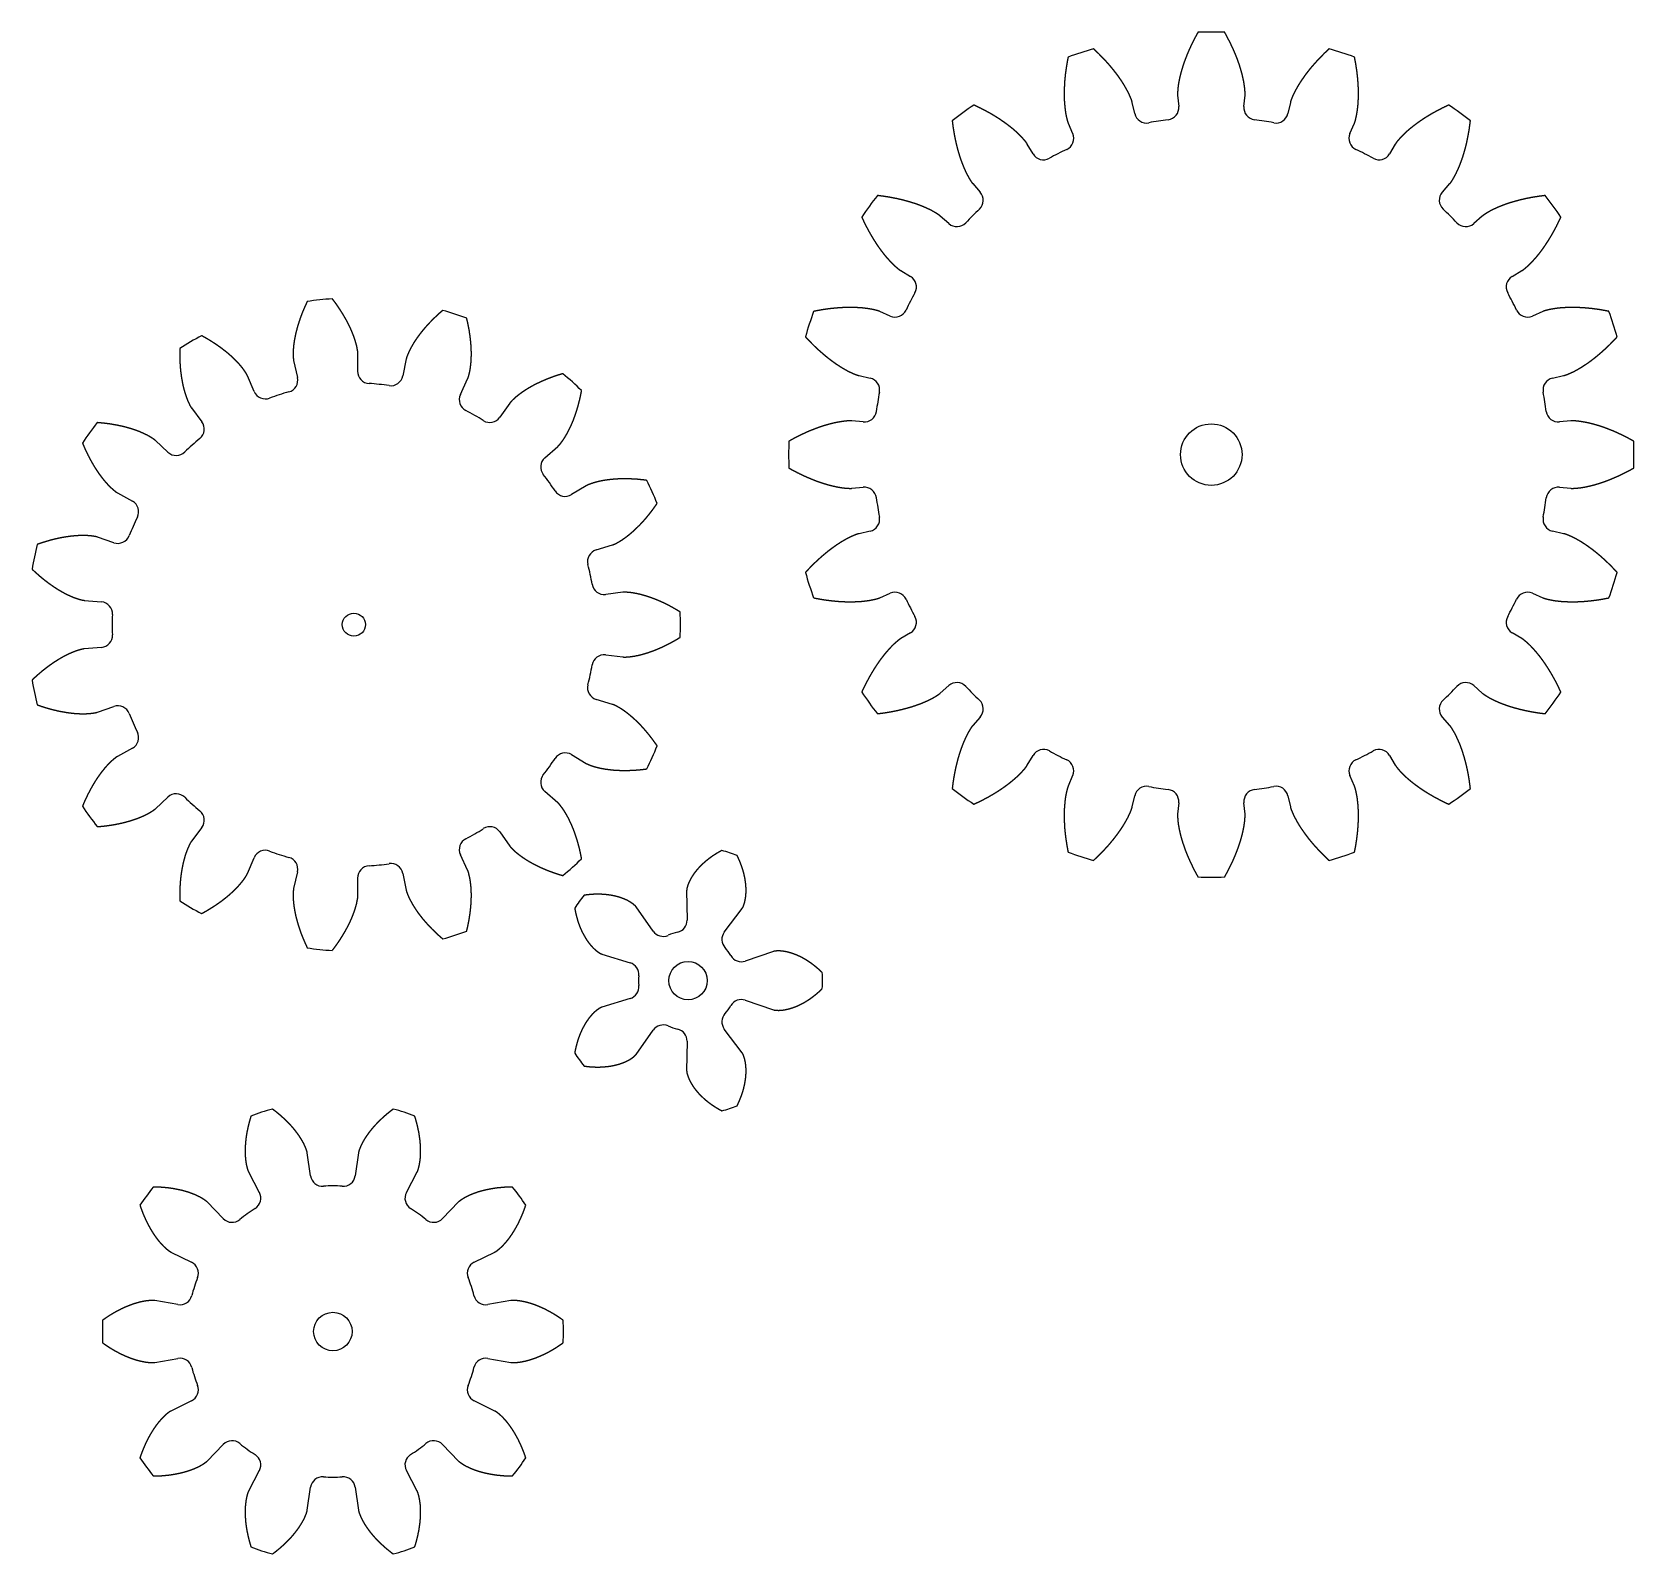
# Model space of a CAD drawing. Header units: millimetres. Extents: x -39 to 169, y -29 to 169.
import ezdxf

# ---------------------------------------------------------------- set-up
doc = ezdxf.new("R2010")
doc.units = ezdxf.units.MM
doc.header["$MEASUREMENT"] = 0

msp = doc.modelspace()

# ---------------------------------------------------------------- linework, layer by layer
for p, q in [((109.93, 160.91), (110.07, 159.44)), ((118.56, 159.44), (118.7, 160.91)), ((104.35, 158.54), (104.03, 159.98)), ((124.6, 159.98), (124.28, 158.54)), ((95.69, 157.27), (96.27, 155.91)), ((132.35, 155.91), (132.94, 157.27)), ((91.12, 153.28), (90.36, 154.55)), ((138.26, 154.55), (137.51, 153.28)), ((83.27, 149.4), (84.25, 148.29)), ((144.38, 148.29), (145.36, 149.4)), ((80.15, 144.2), (79.04, 145.17)), ((149.58, 145.17), (148.47, 144.2)), ((73.89, 138.08), (75.16, 137.33)), ((153.47, 137.33), (154.74, 138.08)), ((72.53, 132.17), (71.18, 132.76)), ((157.45, 132.76), (156.09, 132.17)), ((3.23, 125), (3.26, 127.24)), ((-5.11, 126.36), (-4.61, 124.17)), ((9.55, 126.58), (9.11, 124.38)), ((-10.24, 122.35), (-11.12, 124.4)), ((16.6, 121.94), (17.54, 123.98)), ((68.47, 124.42), (69.91, 124.09)), ((158.72, 124.09), (160.16, 124.42)), ((-18.4, 120.2), (-17.06, 118.41)), ((23.02, 120.82), (21.73, 118.99)), ((69, 118.38), (67.53, 118.51)), ((161.09, 118.51), (159.62, 118.38)), ((-21.46, 114.45), (-23.1, 115.97)), ((27.58, 113.71), (29.27, 115.19)), ((-28.04, 109.17), (-26.09, 108.07)), ((32.98, 110.08), (31.06, 108.93)), ((67.53, 109.75), (69, 109.88)), ((159.62, 109.88), (161.09, 109.75)), ((-28.49, 102.67), (-30.61, 103.39)), ((34.26, 101.73), (36.41, 102.39)), ((69.91, 104.17), (68.47, 103.84)), ((160.16, 103.84), (158.72, 104.17)), ((37.72, 96.21), (35.5, 95.94)), ((71.18, 95.51), (72.53, 96.09)), ((156.09, 96.09), (157.45, 95.51)), ((-32.36, 95.16), (-30.13, 94.96)), ((75.16, 90.93), (73.89, 90.18)), ((154.74, 90.18), (153.47, 90.93)), ((-30.13, 89.04), (-32.36, 88.84)), ((35.5, 88.06), (37.72, 87.8)), ((79.04, 83.09), (80.15, 84.06)), ((148.47, 84.06), (149.58, 83.09)), ((-30.61, 80.62), (-28.49, 81.34)), ((36.41, 81.61), (34.26, 82.28)), ((84.25, 79.97), (83.27, 78.86)), ((145.36, 78.86), (144.38, 79.97)), ((-26.09, 75.93), (-28.04, 74.84)), ((31.06, 75.08), (32.98, 73.93)), ((90.36, 73.71), (91.12, 74.98)), ((137.51, 74.98), (138.26, 73.71)), ((96.27, 72.35), (95.69, 71)), ((132.94, 71), (132.35, 72.35)), ((-23.1, 68.04), (-21.46, 69.56)), ((29.27, 68.82), (27.58, 70.29)), ((104.03, 68.29), (104.35, 69.73)), ((110.07, 68.82), (109.93, 67.35)), ((118.7, 67.35), (118.56, 68.82)), ((124.28, 69.73), (124.6, 68.29)), ((-17.06, 65.6), (-18.4, 63.81)), ((21.73, 65.02), (23.02, 63.19)), ((-11.12, 59.6), (-10.24, 61.66)), ((17.54, 60.03), (16.6, 62.06)), ((-4.61, 59.83), (-5.11, 57.65)), ((3.26, 56.77), (3.23, 59.01)), ((9.11, 59.63), (9.55, 57.43)), ((46.04, 57.41), (46.1, 53.54)), ((41.68, 52.11), (39.45, 55.27)), ((50.94, 51.97), (53.26, 55.07)), ((34.99, 49.13), (38.69, 47.99)), ((57.33, 49.46), (53.67, 48.22)), ((38.69, 43.35), (34.99, 42.21)), ((53.67, 43.12), (57.33, 41.87)), ((39.45, 36.06), (41.68, 39.23)), ((46.1, 37.79), (46.04, 33.92)), ((53.26, 36.27), (50.94, 39.37)), ((-2.9, 20.27), (-3.33, 23.26)), ((3.33, 23.26), (2.9, 20.27)), ((-10.98, 20.77), (-9.57, 18.1)), ((9.57, 18.1), (10.98, 20.77)), ((-14.26, 14.69), (-16.36, 16.86)), ((16.36, 16.86), (14.26, 14.69)), ((-21.09, 10.35), (-18.38, 9.02)), ((18.38, 9.02), (21.09, 10.35)), ((-20.17, 3.51), (-23.15, 4.02)), ((23.15, 4.02), (20.17, 3.51)), ((-23.15, -4.02), (-20.17, -3.51)), ((20.17, -3.51), (23.15, -4.02)), ((-18.38, -9.02), (-21.09, -10.35)), ((21.09, -10.35), (18.38, -9.02)), ((-16.36, -16.86), (-14.26, -14.69)), ((14.26, -14.69), (16.36, -16.86)), ((-9.57, -18.1), (-10.98, -20.77)), ((10.98, -20.77), (9.57, -18.1)), ((-3.33, -23.26), (-2.9, -20.27)), ((2.9, -20.27), (3.33, -23.26))]:
    msp.add_line(p, q)
for centre, radius in [((114.31, 114.13), 4), ((2.73, 92), 1.5), ((46.22, 45.67), 2.5), ((0, 0), 2.5)]:
    msp.add_circle(centre, radius)
for centre, radius, start, end in [((114.31, 114.13), 55, 88.1903, 91.8097), ((114.31, 114.13), 55, 106.1903, 109.8097), ((114.31, 114.13), 55, 70.1903, 73.8097), ((114.31, 114.13), 55, 124.1903, 127.8097), ((105.9, 158.88), 1.59, 192.6635, 280.6476), ((108.49, 159.29), 1.59, -82.6476, 5.3365), ((120.14, 159.29), 1.59, 174.6635, 262.6476), ((122.73, 158.88), 1.59, 259.3524, 347.3365), ((114.31, 114.13), 55, 52.1903, 55.8097), ((114.31, 114.13), 43.95, 97.3524, 100.6476), ((114.31, 114.13), 43.95, 79.3524, 82.6476), ((94.82, 155.28), 1.59, -64.6476, 23.3365), ((133.81, 155.28), 1.59, 156.6635, 244.6476), ((92.48, 154.09), 1.59, 210.6635, 298.6476), ((114.31, 114.13), 43.95, 115.3524, 118.6476), ((114.31, 114.13), 43.95, 61.3524, 64.6476), ((136.14, 154.09), 1.59, 241.3524, 329.3365), ((83.05, 147.24), 1.59, -46.6476, 41.3365), ((145.57, 147.24), 1.59, 138.6635, 226.6476), ((114.31, 114.13), 55, 142.1903, 145.8097), ((114.31, 114.13), 43.95, 133.3524, 136.6476), ((114.31, 114.13), 43.95, 43.3524, 46.6476), ((114.31, 114.13), 55, 34.1903, 37.8097), ((81.2, 145.39), 1.59, 228.6635, 316.6476), ((147.43, 145.39), 1.59, 223.3524, 311.3365), ((74.35, 135.96), 1.59, -28.6476, 59.3365), ((154.28, 135.96), 1.59, 120.6635, 208.6476), ((2.73, 92), 42.5, 93.7877, 98.2123), ((114.31, 114.13), 43.95, 151.3524, 154.6476), ((114.31, 114.13), 43.95, 25.3524, 28.6476), ((2.73, 92), 42.5, 69.7877, 74.2123), ((114.31, 114.13), 55, 160.1903, 163.8097), ((73.16, 133.63), 1.59, 246.6635, 334.6476), ((155.46, 133.63), 1.59, 205.3524, 293.3365), ((114.31, 114.13), 55, 16.1903, 19.8097), ((2.73, 92), 42.5, 117.7877, 122.2123), ((-6.16, 123.82), 1.59, -74.3906, 12.8361), ((4.81, 124.97), 1.59, 179.1639, 266.3906), ((2.73, 92), 31.45, 81.6094, 86.3906), ((7.55, 124.69), 1.59, 261.6094, 348.8361), ((2.73, 92), 42.5, 45.7877, 50.2123), ((69.56, 122.54), 1.59, -10.6476, 77.3365), ((159.07, 122.54), 1.59, 102.6635, 190.6476), ((-8.78, 122.97), 1.59, 203.1639, 290.3906), ((2.73, 92), 31.45, 105.6094, 110.3906), ((18.04, 121.28), 1.59, 155.1639, 242.3906), ((114.31, 114.13), 43.95, 169.3524, 172.6476), ((114.31, 114.13), 43.95, 7.3524, 10.6476), ((2.73, 92), 31.45, 57.6094, 62.3906), ((20.43, 119.9), 1.59, 237.6094, 324.8361), ((69.15, 119.96), 1.59, 264.6635, 352.6476), ((159.48, 119.96), 1.59, 187.3524, 275.3365), ((2.73, 92), 42.5, 141.7877, 146.2123), ((-18.33, 117.45), 1.59, -50.3906, 36.8361), ((2.73, 92), 31.45, 129.6094, 134.3906), ((114.31, 114.13), 55, 178.1903, 181.8097), ((114.31, 114.13), 55, -1.8097, 1.8097), ((-20.38, 115.61), 1.59, 227.1639, 314.3906), ((28.63, 112.52), 1.59, 131.1639, 218.3906), ((2.73, 92), 31.45, 33.6094, 38.3906), ((2.73, 92), 42.5, 21.7877, 26.2123), ((30.25, 110.29), 1.59, 213.6094, 300.8361), ((69.15, 108.3), 1.59, 7.3524, 95.3365), ((114.31, 114.13), 43.95, 187.3524, 190.6476), ((114.31, 114.13), 43.95, 349.3524, 352.6476), ((159.48, 108.3), 1.59, 84.6635, 172.6476), ((-26.86, 106.69), 1.59, -26.3906, 60.8361), ((2.73, 92), 31.45, 153.6094, 158.3906), ((69.56, 105.72), 1.59, -77.3365, 10.6476), ((159.07, 105.72), 1.59, 169.3524, 257.3365), ((2.73, 92), 42.5, 165.7877, 170.2123), ((-27.98, 104.17), 1.59, 251.1639, 338.3906), ((34.73, 100.21), 1.59, 107.1639, 194.3906), ((2.73, 92), 31.45, 9.6094, 14.3906), ((114.31, 114.13), 55, 196.1903, 199.8097), ((114.31, 114.13), 55, 340.1903, 343.8097), ((35.31, 97.52), 1.59, 189.6094, 276.8361), ((73.16, 94.63), 1.59, 25.3524, 113.3365), ((155.46, 94.63), 1.59, 66.6635, 154.6476), ((-30.27, 93.38), 1.59, -2.3906, 84.8361), ((114.31, 114.13), 43.95, 205.3524, 208.6476), ((114.31, 114.13), 43.95, 331.3524, 334.6476), ((2.73, 92), 31.45, 177.6094, 182.3906), ((2.73, 92), 42.5, -2.2123, 2.2123), ((74.35, 92.3), 1.59, -59.3365, 28.6476), ((154.28, 92.3), 1.59, 151.3524, 239.3365), ((-30.27, 90.62), 1.59, -84.8361, 2.3906), ((35.31, 86.49), 1.59, 83.1639, 170.3906), ((2.73, 92), 31.45, 345.6094, 350.3906), ((2.73, 92), 42.5, 189.7877, 194.2123), ((34.73, 83.79), 1.59, 165.6094, 252.8361), ((81.2, 82.87), 1.59, 43.3524, 131.3365), ((114.31, 114.13), 43.95, 223.3524, 226.6476), ((114.31, 114.13), 43.95, 313.3524, 316.6476), ((147.43, 82.87), 1.59, 48.6635, 136.6476), ((-27.98, 79.84), 1.59, 21.6094, 108.8361), ((114.31, 114.13), 55, 214.1903, 217.8097), ((83.05, 81.02), 1.59, -41.3365, 46.6476), ((145.57, 81.02), 1.59, 133.3524, 221.3365), ((114.31, 114.13), 55, 322.1903, 325.8097), ((2.73, 92), 31.45, 201.6094, 206.3906), ((-26.86, 77.32), 1.59, -60.8361, 26.3906), ((30.25, 73.72), 1.59, 59.1639, 146.3906), ((2.73, 92), 42.5, 333.7877, 338.2123), ((92.48, 74.17), 1.59, 61.3524, 149.3365), ((114.31, 114.13), 43.95, 241.3524, 244.6476), ((114.31, 114.13), 43.95, 295.3524, 298.6476), ((136.14, 74.17), 1.59, 30.6635, 118.6476), ((2.73, 92), 31.45, 321.6094, 326.3906), ((94.82, 72.98), 1.59, -23.3365, 64.6476), ((133.81, 72.98), 1.59, 115.3524, 203.3365), ((28.63, 71.49), 1.59, 141.6094, 228.8361), ((105.9, 69.38), 1.59, 79.3524, 167.3365), ((114.31, 114.13), 43.95, 259.3524, 262.6476), ((114.31, 114.13), 43.95, 277.3524, 280.6476), ((122.73, 69.38), 1.59, 12.6635, 100.6476), ((-20.38, 68.4), 1.59, 45.6094, 132.8361), ((2.73, 92), 31.45, 225.6094, 230.3906), ((114.31, 114.13), 55, 232.1903, 235.8097), ((108.49, 68.97), 1.59, -5.3365, 82.6476), ((120.14, 68.97), 1.59, 97.3524, 185.3365), ((114.31, 114.13), 55, 304.1903, 307.8097), ((2.73, 92), 42.5, 213.7877, 218.2123), ((-18.33, 66.55), 1.59, -36.8361, 50.3906), ((2.73, 92), 31.45, 297.6094, 302.3906), ((20.43, 64.11), 1.59, 35.1639, 122.3906), ((-8.78, 61.04), 1.59, 69.6094, 156.8361), ((18.04, 62.73), 1.59, 117.6094, 204.8361), ((46.22, 45.67), 17.5, 68.5827, 75.4173), ((2.73, 92), 31.45, 249.6094, 254.3906), ((-6.16, 60.18), 1.59, -12.8361, 74.3906), ((4.81, 59.03), 1.59, 93.6094, 180.8361), ((2.73, 92), 31.45, 273.6094, 278.3906), ((7.55, 59.32), 1.59, 11.1639, 98.3906), ((2.73, 92), 42.5, 309.7877, 314.2123), ((114.31, 114.13), 55, 250.1903, 253.8097), ((114.31, 114.13), 55, 286.1903, 289.8097), ((114.31, 114.13), 55, 268.1903, 271.8097), ((46.22, 45.67), 17.5, 140.5827, 147.4173), ((2.73, 92), 42.5, 237.7877, 242.2123), ((2.73, 92), 42.5, 285.7877, 290.2123), ((44.51, 53.52), 1.59, -77.7372, 0.8209), ((42.98, 53.02), 1.59, 215.1791, 293.7372), ((46.22, 45.67), 6.45, 102.2628, 113.7372), ((52.21, 51.02), 1.59, 143.1791, 221.7372), ((2.73, 92), 42.5, 261.7877, 266.2123), ((38.22, 46.47), 1.59, -5.7372, 72.8209), ((46.22, 45.67), 6.45, 30.2628, 41.7372), ((53.16, 49.72), 1.59, 210.2628, 288.8209), ((46.22, 45.67), 6.45, 174.2628, 185.7372), ((46.22, 45.67), 17.5, -3.4173, 3.4173), ((38.22, 44.86), 1.59, -72.8209, 5.7372), ((46.22, 45.67), 6.45, 318.2628, 329.7372), ((53.16, 41.62), 1.59, 71.1791, 149.7372), ((42.98, 38.31), 1.59, 66.2628, 144.8209), ((46.22, 45.67), 6.45, 246.2628, 257.7372), ((52.21, 40.32), 1.59, 138.2628, 216.8209), ((44.51, 37.81), 1.59, -0.8209, 77.7372), ((46.22, 45.67), 17.5, 212.5827, 219.4173), ((46.22, 45.67), 17.5, 284.5827, 291.4173), ((0, 0), 30, 105.1939, 110.8061), ((0, 0), 30, 69.1939, 74.8061), ((0, 0), 30, 141.1939, 146.8061), ((-1.33, 20.49), 1.59, 188.1673, 273.7095), ((0, 0), 18.95, 86.2905, 93.7095), ((1.33, 20.49), 1.59, 266.2905, 351.8327), ((0, 0), 30, 33.1939, 38.8061), ((-10.97, 17.36), 1.59, -57.7095, 27.8327), ((10.97, 17.36), 1.59, 152.1673, 237.7095), ((-13.12, 15.8), 1.59, 224.1673, 309.7095), ((0, 0), 18.95, 122.2905, 129.7095), ((0, 0), 18.95, 50.2905, 57.7095), ((13.12, 15.8), 1.59, 230.2905, 315.8327), ((-19.08, 7.6), 1.59, -21.7095, 63.8327), ((19.08, 7.6), 1.59, 116.1673, 201.7095), ((0, 0), 18.95, 158.2905, 165.7095), ((0, 0), 18.95, 14.2905, 21.7095), ((-19.9, 5.07), 1.59, 260.1673, 345.7095), ((19.9, 5.07), 1.59, 194.2905, 279.8327), ((0, 0), 30, 177.1939, 182.8061), ((0, 0), 30, -2.8061, 2.8061), ((-19.9, -5.07), 1.59, 14.2905, 99.8327), ((19.9, -5.07), 1.59, 80.1673, 165.7095), ((0, 0), 18.95, 194.2905, 201.7095), ((0, 0), 18.95, 338.2905, 345.7095), ((-19.08, -7.6), 1.59, -63.8327, 21.7095), ((19.08, -7.6), 1.59, 158.2905, 243.8327), ((-13.12, -15.8), 1.59, 50.2905, 135.8327), ((0, 0), 18.95, 230.2905, 237.7095), ((0, 0), 18.95, 302.2905, 309.7095), ((13.12, -15.8), 1.59, 44.1673, 129.7095), ((0, 0), 30, 213.1939, 218.8061), ((-10.97, -17.36), 1.59, -27.8327, 57.7095), ((10.97, -17.36), 1.59, 122.2905, 207.8327), ((0, 0), 30, 321.1939, 326.8061), ((-1.33, -20.49), 1.59, 86.2905, 171.8327), ((0, 0), 18.95, 266.2905, 273.7095), ((1.33, -20.49), 1.59, 8.1673, 93.7095), ((0, 0), 30, 249.1939, 254.8061), ((0, 0), 30, 285.1939, 290.8061)]:
    msp.add_arc(centre, radius, start, end)
for points in [[(112.58, 169.1), (112.56, 169.08), (112.54, 169.04), (112.5, 168.97), (112.45, 168.88), (112.39, 168.76), (112.33, 168.65), (112.26, 168.54), (112.2, 168.42), (112.14, 168.31), (112.08, 168.19), (112.02, 168.08), (111.97, 167.96), (111.91, 167.85), (111.85, 167.73), (111.8, 167.62), (111.74, 167.5), (111.68, 167.39), (111.63, 167.27), (111.58, 167.16), (111.52, 167.04), (111.47, 166.93), (111.42, 166.81), (111.37, 166.7), (111.32, 166.58), (111.27, 166.46), (111.22, 166.35), (111.17, 166.23), (111.12, 166.11), (111.08, 166), (111.03, 165.88), (110.98, 165.76), (110.94, 165.65), (110.9, 165.53), (110.85, 165.41), (110.81, 165.29), (110.77, 165.18), (110.73, 165.06), (110.69, 164.94), (110.65, 164.82), (110.61, 164.71), (110.57, 164.59), (110.54, 164.47), (110.5, 164.35), (110.46, 164.23), (110.43, 164.12), (110.4, 164), (110.36, 163.88), (110.33, 163.76), (110.3, 163.64), (110.27, 163.52), (110.24, 163.41), (110.22, 163.29), (110.19, 163.17), (110.16, 163.05), (110.14, 162.93), (110.11, 162.81), (110.09, 162.69), (110.07, 162.57), (110.05, 162.46), (110.03, 162.34), (110.01, 162.22), (110, 162.1), (109.98, 161.98), (109.97, 161.86), (109.96, 161.74), (109.95, 161.62), (109.94, 161.5), (109.93, 161.38), (109.92, 161.27), (109.92, 161.15), (109.92, 161.05), (109.92, 160.98), (109.93, 160.93), (109.93, 160.91)], [(118.7, 160.91), (118.7, 160.93), (118.7, 160.98), (118.71, 161.05), (118.71, 161.15), (118.71, 161.27), (118.7, 161.38), (118.69, 161.5), (118.68, 161.62), (118.67, 161.74), (118.66, 161.86), (118.65, 161.98), (118.63, 162.1), (118.61, 162.22), (118.6, 162.34), (118.58, 162.46), (118.56, 162.57), (118.54, 162.69), (118.51, 162.81), (118.49, 162.93), (118.46, 163.05), (118.44, 163.17), (118.41, 163.29), (118.38, 163.41), (118.36, 163.52), (118.33, 163.64), (118.29, 163.76), (118.26, 163.88), (118.23, 164), (118.2, 164.12), (118.16, 164.23), (118.13, 164.35), (118.09, 164.47), (118.05, 164.59), (118.02, 164.71), (117.98, 164.82), (117.94, 164.94), (117.9, 165.06), (117.86, 165.18), (117.82, 165.29), (117.77, 165.41), (117.73, 165.53), (117.69, 165.65), (117.64, 165.76), (117.6, 165.88), (117.55, 166), (117.5, 166.11), (117.46, 166.23), (117.41, 166.35), (117.36, 166.46), (117.31, 166.58), (117.26, 166.7), (117.21, 166.81), (117.16, 166.93), (117.1, 167.04), (117.05, 167.16), (117, 167.27), (116.94, 167.39), (116.89, 167.5), (116.83, 167.62), (116.78, 167.73), (116.72, 167.85), (116.66, 167.96), (116.6, 168.08), (116.54, 168.19), (116.48, 168.31), (116.42, 168.42), (116.36, 168.54), (116.3, 168.65), (116.24, 168.76), (116.18, 168.88), (116.13, 168.97), (116.09, 169.04), (116.06, 169.08), (116.05, 169.1)], [(104.03, 159.98), (104.02, 160), (104.01, 160.04), (103.99, 160.11), (103.96, 160.2), (103.93, 160.32), (103.88, 160.43), (103.84, 160.54), (103.79, 160.65), (103.74, 160.76), (103.7, 160.87), (103.65, 160.98), (103.6, 161.08), (103.54, 161.19), (103.49, 161.3), (103.44, 161.41), (103.38, 161.51), (103.32, 161.62), (103.26, 161.73), (103.2, 161.83), (103.14, 161.94), (103.08, 162.04), (103.02, 162.15), (102.96, 162.25), (102.89, 162.36), (102.83, 162.46), (102.76, 162.56), (102.7, 162.67), (102.63, 162.77), (102.56, 162.87), (102.49, 162.97), (102.42, 163.07), (102.35, 163.17), (102.28, 163.28), (102.21, 163.38), (102.13, 163.48), (102.06, 163.58), (101.99, 163.68), (101.91, 163.77), (101.83, 163.87), (101.76, 163.97), (101.68, 164.07), (101.6, 164.17), (101.52, 164.27), (101.44, 164.36), (101.36, 164.46), (101.28, 164.56), (101.2, 164.65), (101.12, 164.75), (101.04, 164.84), (100.96, 164.94), (100.87, 165.03), (100.79, 165.13), (100.7, 165.22), (100.62, 165.32), (100.53, 165.41), (100.44, 165.5), (100.36, 165.6), (100.27, 165.69), (100.18, 165.78), (100.09, 165.87), (100, 165.96), (99.91, 166.05), (99.82, 166.15), (99.73, 166.24), (99.64, 166.33), (99.54, 166.42), (99.45, 166.51), (99.36, 166.6), (99.26, 166.68), (99.17, 166.77), (99.09, 166.84), (99.04, 166.9), (99, 166.93), (98.98, 166.95)], [(129.65, 166.95), (129.63, 166.93), (129.59, 166.9), (129.53, 166.84), (129.46, 166.77), (129.36, 166.68), (129.27, 166.6), (129.18, 166.51), (129.08, 166.42), (128.99, 166.33), (128.9, 166.24), (128.81, 166.15), (128.72, 166.05), (128.63, 165.96), (128.54, 165.87), (128.45, 165.78), (128.36, 165.69), (128.27, 165.6), (128.18, 165.5), (128.1, 165.41), (128.01, 165.32), (127.93, 165.22), (127.84, 165.13), (127.76, 165.03), (127.67, 164.94), (127.59, 164.84), (127.51, 164.75), (127.42, 164.65), (127.34, 164.56), (127.26, 164.46), (127.18, 164.36), (127.1, 164.27), (127.02, 164.17), (126.95, 164.07), (126.87, 163.97), (126.79, 163.87), (126.72, 163.77), (126.64, 163.68), (126.57, 163.58), (126.49, 163.48), (126.42, 163.38), (126.35, 163.28), (126.28, 163.17), (126.21, 163.07), (126.14, 162.97), (126.07, 162.87), (126, 162.77), (125.93, 162.67), (125.86, 162.56), (125.8, 162.46), (125.73, 162.36), (125.67, 162.25), (125.61, 162.15), (125.54, 162.04), (125.48, 161.94), (125.42, 161.83), (125.36, 161.73), (125.31, 161.62), (125.25, 161.51), (125.19, 161.41), (125.14, 161.3), (125.08, 161.19), (125.03, 161.08), (124.98, 160.98), (124.93, 160.87), (124.88, 160.76), (124.84, 160.65), (124.79, 160.54), (124.74, 160.43), (124.7, 160.32), (124.66, 160.2), (124.63, 160.11), (124.62, 160.04), (124.61, 160), (124.6, 159.98)], [(95.67, 165.88), (95.67, 165.85), (95.66, 165.8), (95.64, 165.72), (95.62, 165.62), (95.6, 165.49), (95.58, 165.37), (95.55, 165.24), (95.53, 165.11), (95.51, 164.99), (95.49, 164.86), (95.47, 164.73), (95.45, 164.6), (95.43, 164.48), (95.41, 164.35), (95.39, 164.22), (95.37, 164.1), (95.36, 163.97), (95.34, 163.84), (95.32, 163.72), (95.31, 163.59), (95.29, 163.46), (95.28, 163.34), (95.27, 163.21), (95.26, 163.09), (95.25, 162.96), (95.23, 162.84), (95.22, 162.71), (95.22, 162.58), (95.21, 162.46), (95.2, 162.33), (95.19, 162.21), (95.19, 162.08), (95.18, 161.96), (95.18, 161.83), (95.17, 161.71), (95.17, 161.58), (95.17, 161.46), (95.16, 161.33), (95.16, 161.21), (95.16, 161.09), (95.16, 160.96), (95.16, 160.84), (95.17, 160.72), (95.17, 160.59), (95.17, 160.47), (95.18, 160.35), (95.18, 160.22), (95.19, 160.1), (95.2, 159.98), (95.21, 159.86), (95.22, 159.74), (95.23, 159.61), (95.24, 159.49), (95.25, 159.37), (95.26, 159.25), (95.28, 159.13), (95.29, 159.01), (95.31, 158.89), (95.32, 158.77), (95.34, 158.65), (95.36, 158.53), (95.38, 158.42), (95.41, 158.3), (95.43, 158.18), (95.46, 158.07), (95.48, 157.95), (95.51, 157.83), (95.54, 157.72), (95.57, 157.6), (95.6, 157.49), (95.64, 157.4), (95.66, 157.33), (95.68, 157.29), (95.69, 157.27)], [(132.94, 157.27), (132.95, 157.29), (132.97, 157.33), (132.99, 157.4), (133.02, 157.49), (133.06, 157.6), (133.09, 157.72), (133.12, 157.83), (133.14, 157.95), (133.17, 158.07), (133.19, 158.18), (133.22, 158.3), (133.24, 158.42), (133.26, 158.53), (133.28, 158.65), (133.3, 158.77), (133.32, 158.89), (133.34, 159.01), (133.35, 159.13), (133.36, 159.25), (133.38, 159.37), (133.39, 159.49), (133.4, 159.61), (133.41, 159.74), (133.42, 159.86), (133.43, 159.98), (133.44, 160.1), (133.44, 160.22), (133.45, 160.35), (133.45, 160.47), (133.46, 160.59), (133.46, 160.72), (133.46, 160.84), (133.46, 160.96), (133.46, 161.09), (133.46, 161.21), (133.46, 161.33), (133.46, 161.46), (133.46, 161.58), (133.46, 161.71), (133.45, 161.83), (133.45, 161.96), (133.44, 162.08), (133.43, 162.21), (133.43, 162.33), (133.42, 162.46), (133.41, 162.58), (133.4, 162.71), (133.39, 162.84), (133.38, 162.96), (133.37, 163.09), (133.36, 163.21), (133.35, 163.34), (133.33, 163.46), (133.32, 163.59), (133.3, 163.72), (133.29, 163.84), (133.27, 163.97), (133.26, 164.1), (133.24, 164.22), (133.22, 164.35), (133.2, 164.48), (133.18, 164.6), (133.16, 164.73), (133.14, 164.86), (133.12, 164.99), (133.1, 165.11), (133.08, 165.24), (133.05, 165.37), (133.03, 165.49), (133, 165.62), (132.98, 165.72), (132.97, 165.8), (132.96, 165.85), (132.95, 165.88)], [(90.36, 154.55), (90.35, 154.57), (90.33, 154.61), (90.29, 154.67), (90.23, 154.75), (90.16, 154.85), (90.09, 154.94), (90.01, 155.03), (89.93, 155.12), (89.85, 155.21), (89.77, 155.3), (89.69, 155.39), (89.61, 155.47), (89.53, 155.56), (89.44, 155.65), (89.36, 155.73), (89.27, 155.82), (89.18, 155.9), (89.1, 155.98), (89.01, 156.07), (88.92, 156.15), (88.83, 156.23), (88.74, 156.31), (88.64, 156.39), (88.55, 156.47), (88.46, 156.55), (88.36, 156.62), (88.27, 156.7), (88.17, 156.78), (88.07, 156.85), (87.98, 156.93), (87.88, 157), (87.78, 157.08), (87.68, 157.15), (87.58, 157.22), (87.48, 157.3), (87.38, 157.37), (87.28, 157.44), (87.18, 157.51), (87.07, 157.58), (86.97, 157.65), (86.87, 157.72), (86.76, 157.79), (86.66, 157.86), (86.55, 157.93), (86.45, 157.99), (86.34, 158.06), (86.23, 158.13), (86.13, 158.19), (86.02, 158.26), (85.91, 158.32), (85.8, 158.39), (85.69, 158.45), (85.58, 158.52), (85.47, 158.58), (85.36, 158.64), (85.25, 158.7), (85.14, 158.76), (85.02, 158.82), (84.91, 158.88), (84.8, 158.94), (84.68, 159), (84.57, 159.06), (84.46, 159.12), (84.34, 159.18), (84.23, 159.24), (84.11, 159.29), (83.99, 159.35), (83.88, 159.41), (83.76, 159.46), (83.64, 159.52), (83.55, 159.56), (83.48, 159.59), (83.43, 159.61), (83.41, 159.63)], [(145.22, 159.63), (145.2, 159.61), (145.15, 159.59), (145.08, 159.56), (144.98, 159.52), (144.87, 159.46), (144.75, 159.41), (144.63, 159.35), (144.52, 159.29), (144.4, 159.24), (144.29, 159.18), (144.17, 159.12), (144.06, 159.06), (143.94, 159), (143.83, 158.94), (143.72, 158.88), (143.6, 158.82), (143.49, 158.76), (143.38, 158.7), (143.27, 158.64), (143.16, 158.58), (143.05, 158.52), (142.94, 158.45), (142.83, 158.39), (142.72, 158.32), (142.61, 158.26), (142.5, 158.19), (142.39, 158.13), (142.29, 158.06), (142.18, 157.99), (142.07, 157.93), (141.97, 157.86), (141.86, 157.79), (141.76, 157.72), (141.66, 157.65), (141.55, 157.58), (141.45, 157.51), (141.35, 157.44), (141.25, 157.37), (141.15, 157.3), (141.05, 157.22), (140.95, 157.15), (140.85, 157.08), (140.75, 157), (140.65, 156.93), (140.55, 156.85), (140.46, 156.78), (140.36, 156.7), (140.26, 156.62), (140.17, 156.55), (140.08, 156.47), (139.98, 156.39), (139.89, 156.31), (139.8, 156.23), (139.71, 156.15), (139.62, 156.07), (139.53, 155.98), (139.44, 155.9), (139.35, 155.82), (139.27, 155.73), (139.18, 155.65), (139.1, 155.56), (139.02, 155.47), (138.93, 155.39), (138.85, 155.3), (138.77, 155.21), (138.7, 155.12), (138.62, 155.03), (138.54, 154.94), (138.47, 154.85), (138.39, 154.75), (138.34, 154.67), (138.3, 154.61), (138.28, 154.57), (138.26, 154.55)], [(80.6, 157.58), (80.6, 157.56), (80.61, 157.51), (80.61, 157.43), (80.63, 157.33), (80.64, 157.2), (80.66, 157.07), (80.68, 156.94), (80.69, 156.81), (80.71, 156.68), (80.73, 156.56), (80.75, 156.43), (80.77, 156.3), (80.79, 156.18), (80.81, 156.05), (80.84, 155.92), (80.86, 155.8), (80.88, 155.67), (80.91, 155.55), (80.93, 155.42), (80.95, 155.3), (80.98, 155.17), (81.01, 155.05), (81.03, 154.93), (81.06, 154.8), (81.09, 154.68), (81.12, 154.56), (81.15, 154.43), (81.18, 154.31), (81.21, 154.19), (81.24, 154.07), (81.27, 153.95), (81.3, 153.82), (81.34, 153.7), (81.37, 153.58), (81.41, 153.46), (81.44, 153.34), (81.48, 153.23), (81.51, 153.11), (81.55, 152.99), (81.59, 152.87), (81.63, 152.75), (81.67, 152.64), (81.71, 152.52), (81.75, 152.4), (81.79, 152.29), (81.83, 152.17), (81.88, 152.06), (81.92, 151.94), (81.97, 151.83), (82.01, 151.72), (82.06, 151.6), (82.1, 151.49), (82.15, 151.38), (82.2, 151.27), (82.25, 151.16), (82.3, 151.05), (82.35, 150.94), (82.41, 150.83), (82.46, 150.72), (82.51, 150.61), (82.57, 150.51), (82.63, 150.4), (82.68, 150.3), (82.74, 150.19), (82.8, 150.09), (82.87, 149.99), (82.93, 149.88), (82.99, 149.78), (83.05, 149.68), (83.12, 149.58), (83.18, 149.51), (83.22, 149.45), (83.25, 149.42), (83.27, 149.4)], [(145.36, 149.4), (145.37, 149.42), (145.4, 149.45), (145.45, 149.51), (145.5, 149.58), (145.57, 149.68), (145.64, 149.78), (145.7, 149.88), (145.76, 149.99), (145.82, 150.09), (145.88, 150.19), (145.94, 150.3), (146, 150.4), (146.06, 150.51), (146.11, 150.61), (146.17, 150.72), (146.22, 150.83), (146.27, 150.94), (146.32, 151.05), (146.38, 151.16), (146.43, 151.27), (146.47, 151.38), (146.52, 151.49), (146.57, 151.6), (146.62, 151.72), (146.66, 151.83), (146.71, 151.94), (146.75, 152.06), (146.79, 152.17), (146.84, 152.29), (146.88, 152.4), (146.92, 152.52), (146.96, 152.64), (147, 152.75), (147.04, 152.87), (147.08, 152.99), (147.11, 153.11), (147.15, 153.23), (147.19, 153.34), (147.22, 153.46), (147.26, 153.58), (147.29, 153.7), (147.32, 153.82), (147.36, 153.95), (147.39, 154.07), (147.42, 154.19), (147.45, 154.31), (147.48, 154.43), (147.51, 154.56), (147.54, 154.68), (147.57, 154.8), (147.59, 154.93), (147.62, 155.05), (147.65, 155.17), (147.67, 155.3), (147.7, 155.42), (147.72, 155.55), (147.75, 155.67), (147.77, 155.8), (147.79, 155.92), (147.81, 156.05), (147.83, 156.18), (147.86, 156.3), (147.88, 156.43), (147.9, 156.56), (147.91, 156.68), (147.93, 156.81), (147.95, 156.94), (147.97, 157.07), (147.98, 157.2), (148, 157.33), (148.01, 157.43), (148.02, 157.51), (148.03, 157.56), (148.03, 157.58)], [(79.04, 145.17), (79.03, 145.19), (78.99, 145.22), (78.94, 145.27), (78.86, 145.32), (78.76, 145.39), (78.66, 145.45), (78.56, 145.52), (78.46, 145.58), (78.36, 145.64), (78.25, 145.7), (78.15, 145.76), (78.04, 145.82), (77.94, 145.88), (77.83, 145.93), (77.72, 145.99), (77.62, 146.04), (77.51, 146.09), (77.4, 146.14), (77.29, 146.19), (77.18, 146.24), (77.07, 146.29), (76.95, 146.34), (76.84, 146.39), (76.73, 146.43), (76.62, 146.48), (76.5, 146.52), (76.39, 146.57), (76.27, 146.61), (76.16, 146.65), (76.04, 146.7), (75.92, 146.74), (75.81, 146.78), (75.69, 146.82), (75.57, 146.85), (75.46, 146.89), (75.34, 146.93), (75.22, 146.97), (75.1, 147), (74.98, 147.04), (74.86, 147.07), (74.74, 147.11), (74.62, 147.14), (74.5, 147.17), (74.38, 147.2), (74.26, 147.24), (74.13, 147.27), (74.01, 147.3), (73.89, 147.33), (73.77, 147.35), (73.64, 147.38), (73.52, 147.41), (73.4, 147.44), (73.27, 147.46), (73.15, 147.49), (73.02, 147.51), (72.9, 147.54), (72.77, 147.56), (72.65, 147.59), (72.52, 147.61), (72.39, 147.63), (72.27, 147.65), (72.14, 147.67), (72.01, 147.69), (71.89, 147.71), (71.76, 147.73), (71.63, 147.75), (71.5, 147.77), (71.38, 147.78), (71.25, 147.8), (71.12, 147.82), (71.02, 147.83), (70.94, 147.84), (70.89, 147.84), (70.86, 147.85)], [(157.77, 147.85), (157.74, 147.84), (157.69, 147.84), (157.61, 147.83), (157.51, 147.82), (157.38, 147.8), (157.25, 147.78), (157.12, 147.77), (157, 147.75), (156.87, 147.73), (156.74, 147.71), (156.61, 147.69), (156.49, 147.67), (156.36, 147.65), (156.23, 147.63), (156.11, 147.61), (155.98, 147.59), (155.86, 147.56), (155.73, 147.54), (155.61, 147.51), (155.48, 147.49), (155.36, 147.46), (155.23, 147.44), (155.11, 147.41), (154.98, 147.38), (154.86, 147.35), (154.74, 147.33), (154.62, 147.3), (154.49, 147.27), (154.37, 147.24), (154.25, 147.2), (154.13, 147.17), (154.01, 147.14), (153.89, 147.11), (153.77, 147.07), (153.65, 147.04), (153.53, 147), (153.41, 146.97), (153.29, 146.93), (153.17, 146.89), (153.05, 146.85), (152.94, 146.82), (152.82, 146.78), (152.7, 146.74), (152.59, 146.7), (152.47, 146.65), (152.35, 146.61), (152.24, 146.57), (152.13, 146.52), (152.01, 146.48), (151.9, 146.43), (151.79, 146.39), (151.67, 146.34), (151.56, 146.29), (151.45, 146.24), (151.34, 146.19), (151.23, 146.14), (151.12, 146.09), (151.01, 146.04), (150.9, 145.99), (150.8, 145.93), (150.69, 145.88), (150.58, 145.82), (150.48, 145.76), (150.37, 145.7), (150.27, 145.64), (150.17, 145.58), (150.07, 145.52), (149.97, 145.45), (149.87, 145.39), (149.77, 145.32), (149.69, 145.27), (149.64, 145.22), (149.6, 145.19), (149.58, 145.17)], [(68.82, 145.04), (68.83, 145.01), (68.85, 144.97), (68.88, 144.9), (68.93, 144.8), (68.98, 144.68), (69.04, 144.57), (69.09, 144.45), (69.15, 144.33), (69.21, 144.22), (69.27, 144.1), (69.32, 143.99), (69.38, 143.87), (69.44, 143.76), (69.5, 143.65), (69.56, 143.53), (69.62, 143.42), (69.68, 143.31), (69.74, 143.2), (69.8, 143.09), (69.87, 142.97), (69.93, 142.86), (69.99, 142.75), (70.06, 142.64), (70.12, 142.54), (70.19, 142.43), (70.25, 142.32), (70.32, 142.21), (70.38, 142.1), (70.45, 142), (70.52, 141.89), (70.59, 141.79), (70.65, 141.68), (70.72, 141.58), (70.79, 141.47), (70.86, 141.37), (70.93, 141.27), (71, 141.17), (71.07, 141.06), (71.15, 140.96), (71.22, 140.86), (71.29, 140.76), (71.37, 140.66), (71.44, 140.56), (71.52, 140.47), (71.59, 140.37), (71.67, 140.27), (71.74, 140.18), (71.82, 140.08), (71.9, 139.99), (71.98, 139.89), (72.06, 139.8), (72.14, 139.71), (72.22, 139.62), (72.3, 139.53), (72.38, 139.44), (72.46, 139.35), (72.54, 139.26), (72.63, 139.17), (72.71, 139.09), (72.8, 139), (72.88, 138.92), (72.97, 138.83), (73.06, 138.75), (73.15, 138.67), (73.24, 138.59), (73.33, 138.51), (73.42, 138.43), (73.51, 138.36), (73.6, 138.28), (73.69, 138.21), (73.77, 138.16), (73.83, 138.12), (73.87, 138.09), (73.89, 138.08)], [(154.74, 138.08), (154.76, 138.09), (154.8, 138.12), (154.86, 138.16), (154.93, 138.21), (155.03, 138.28), (155.12, 138.36), (155.21, 138.43), (155.3, 138.51), (155.39, 138.59), (155.48, 138.67), (155.57, 138.75), (155.66, 138.83), (155.74, 138.92), (155.83, 139), (155.92, 139.09), (156, 139.17), (156.08, 139.26), (156.17, 139.35), (156.25, 139.44), (156.33, 139.53), (156.41, 139.62), (156.49, 139.71), (156.57, 139.8), (156.65, 139.89), (156.73, 139.99), (156.81, 140.08), (156.88, 140.18), (156.96, 140.27), (157.04, 140.37), (157.11, 140.47), (157.19, 140.56), (157.26, 140.66), (157.33, 140.76), (157.41, 140.86), (157.48, 140.96), (157.55, 141.06), (157.62, 141.17), (157.69, 141.27), (157.77, 141.37), (157.84, 141.47), (157.9, 141.58), (157.97, 141.68), (158.04, 141.79), (158.11, 141.89), (158.18, 142), (158.24, 142.1), (158.31, 142.21), (158.38, 142.32), (158.44, 142.43), (158.51, 142.54), (158.57, 142.64), (158.63, 142.75), (158.7, 142.86), (158.76, 142.97), (158.82, 143.09), (158.88, 143.2), (158.95, 143.31), (159.01, 143.42), (159.07, 143.53), (159.13, 143.65), (159.19, 143.76), (159.25, 143.87), (159.3, 143.99), (159.36, 144.1), (159.42, 144.22), (159.48, 144.33), (159.53, 144.45), (159.59, 144.57), (159.64, 144.68), (159.7, 144.8), (159.74, 144.9), (159.78, 144.97), (159.8, 145.01), (159.81, 145.04)], [(-3.34, 134.07), (-3.35, 134.05), (-3.37, 134), (-3.4, 133.94), (-3.44, 133.85), (-3.49, 133.74), (-3.54, 133.63), (-3.59, 133.52), (-3.64, 133.41), (-3.69, 133.3), (-3.74, 133.19), (-3.78, 133.08), (-3.83, 132.97), (-3.88, 132.86), (-3.92, 132.76), (-3.97, 132.65), (-4.01, 132.54), (-4.05, 132.42), (-4.1, 132.31), (-4.14, 132.2), (-4.18, 132.09), (-4.22, 131.98), (-4.26, 131.87), (-4.3, 131.76), (-4.33, 131.65), (-4.37, 131.54), (-4.41, 131.43), (-4.44, 131.32), (-4.48, 131.21), (-4.51, 131.1), (-4.55, 130.99), (-4.58, 130.88), (-4.61, 130.77), (-4.64, 130.65), (-4.68, 130.54), (-4.7, 130.43), (-4.73, 130.32), (-4.76, 130.21), (-4.79, 130.1), (-4.82, 129.99), (-4.84, 129.88), (-4.87, 129.77), (-4.89, 129.66), (-4.91, 129.54), (-4.94, 129.43), (-4.96, 129.32), (-4.98, 129.21), (-5, 129.1), (-5.02, 128.99), (-5.03, 128.88), (-5.05, 128.77), (-5.07, 128.66), (-5.08, 128.55), (-5.1, 128.43), (-5.11, 128.32), (-5.12, 128.21), (-5.13, 128.1), (-5.14, 127.99), (-5.15, 127.88), (-5.16, 127.77), (-5.16, 127.66), (-5.17, 127.55), (-5.17, 127.44), (-5.17, 127.33), (-5.17, 127.22), (-5.17, 127.11), (-5.17, 127.01), (-5.16, 126.9), (-5.16, 126.79), (-5.15, 126.68), (-5.14, 126.57), (-5.13, 126.49), (-5.12, 126.42), (-5.11, 126.38), (-5.11, 126.36)], [(3.26, 127.24), (3.26, 127.26), (3.26, 127.3), (3.26, 127.37), (3.25, 127.45), (3.24, 127.56), (3.22, 127.67), (3.2, 127.78), (3.18, 127.88), (3.16, 127.99), (3.14, 128.1), (3.12, 128.2), (3.1, 128.31), (3.07, 128.42), (3.04, 128.52), (3.01, 128.63), (2.98, 128.74), (2.95, 128.84), (2.92, 128.95), (2.89, 129.05), (2.85, 129.16), (2.82, 129.27), (2.78, 129.37), (2.74, 129.48), (2.7, 129.58), (2.66, 129.69), (2.62, 129.79), (2.58, 129.9), (2.54, 130), (2.5, 130.11), (2.45, 130.21), (2.41, 130.31), (2.36, 130.42), (2.32, 130.52), (2.27, 130.62), (2.22, 130.73), (2.17, 130.83), (2.12, 130.93), (2.07, 131.04), (2.02, 131.14), (1.97, 131.24), (1.91, 131.34), (1.86, 131.45), (1.81, 131.55), (1.75, 131.65), (1.69, 131.75), (1.64, 131.85), (1.58, 131.95), (1.52, 132.05), (1.46, 132.15), (1.4, 132.26), (1.34, 132.36), (1.28, 132.46), (1.22, 132.56), (1.16, 132.65), (1.09, 132.75), (1.03, 132.85), (0.97, 132.95), (0.9, 133.05), (0.84, 133.15), (0.77, 133.25), (0.7, 133.35), (0.64, 133.44), (0.57, 133.54), (0.5, 133.64), (0.43, 133.74), (0.36, 133.83), (0.29, 133.93), (0.22, 134.03), (0.15, 134.12), (0.07, 134.22), (0.01, 134.3), (-0.03, 134.35), (-0.06, 134.39), (-0.07, 134.41)], [(14.3, 132.9), (14.28, 132.88), (14.24, 132.85), (14.19, 132.81), (14.11, 132.74), (14.02, 132.66), (13.93, 132.59), (13.84, 132.51), (13.75, 132.43), (13.66, 132.35), (13.58, 132.26), (13.49, 132.18), (13.4, 132.1), (13.32, 132.02), (13.23, 131.94), (13.14, 131.86), (13.06, 131.77), (12.98, 131.69), (12.89, 131.61), (12.81, 131.52), (12.73, 131.44), (12.64, 131.35), (12.56, 131.27), (12.48, 131.18), (12.4, 131.1), (12.32, 131.01), (12.25, 130.93), (12.17, 130.84), (12.09, 130.75), (12.01, 130.67), (11.94, 130.58), (11.86, 130.49), (11.79, 130.4), (11.71, 130.31), (11.64, 130.22), (11.57, 130.14), (11.5, 130.05), (11.43, 129.96), (11.36, 129.87), (11.29, 129.78), (11.22, 129.68), (11.15, 129.59), (11.08, 129.5), (11.02, 129.41), (10.95, 129.32), (10.89, 129.22), (10.82, 129.13), (10.76, 129.04), (10.7, 128.94), (10.64, 128.85), (10.57, 128.76), (10.51, 128.66), (10.46, 128.57), (10.4, 128.47), (10.34, 128.37), (10.29, 128.28), (10.23, 128.18), (10.18, 128.08), (10.13, 127.99), (10.07, 127.89), (10.02, 127.79), (9.97, 127.69), (9.93, 127.59), (9.88, 127.49), (9.84, 127.39), (9.79, 127.29), (9.75, 127.19), (9.71, 127.09), (9.67, 126.99), (9.63, 126.89), (9.6, 126.79), (9.57, 126.7), (9.56, 126.64), (9.55, 126.6), (9.55, 126.58)], [(17.54, 123.98), (17.55, 124), (17.57, 124.04), (17.6, 124.1), (17.62, 124.18), (17.66, 124.28), (17.69, 124.39), (17.71, 124.49), (17.74, 124.6), (17.76, 124.7), (17.79, 124.81), (17.81, 124.92), (17.83, 125.02), (17.85, 125.13), (17.87, 125.24), (17.89, 125.35), (17.9, 125.46), (17.92, 125.57), (17.93, 125.68), (17.94, 125.79), (17.96, 125.9), (17.97, 126.01), (17.98, 126.12), (17.98, 126.23), (17.99, 126.35), (18, 126.46), (18, 126.57), (18.01, 126.68), (18.01, 126.79), (18.02, 126.91), (18.02, 127.02), (18.02, 127.13), (18.02, 127.25), (18.02, 127.36), (18.02, 127.47), (18.02, 127.59), (18.01, 127.7), (18.01, 127.82), (18, 127.93), (18, 128.05), (17.99, 128.16), (17.99, 128.28), (17.98, 128.39), (17.97, 128.51), (17.96, 128.62), (17.95, 128.74), (17.94, 128.85), (17.93, 128.97), (17.92, 129.08), (17.9, 129.2), (17.89, 129.32), (17.88, 129.43), (17.86, 129.55), (17.85, 129.66), (17.83, 129.78), (17.81, 129.9), (17.79, 130.01), (17.78, 130.13), (17.76, 130.25), (17.74, 130.36), (17.72, 130.48), (17.69, 130.6), (17.67, 130.71), (17.65, 130.83), (17.63, 130.95), (17.6, 131.07), (17.58, 131.18), (17.55, 131.3), (17.53, 131.42), (17.5, 131.53), (17.47, 131.65), (17.45, 131.75), (17.43, 131.82), (17.42, 131.86), (17.42, 131.89)], [(71.18, 132.76), (71.16, 132.77), (71.11, 132.78), (71.05, 132.81), (70.96, 132.84), (70.84, 132.87), (70.73, 132.9), (70.61, 132.93), (70.5, 132.96), (70.38, 132.99), (70.26, 133.01), (70.15, 133.04), (70.03, 133.06), (69.91, 133.08), (69.79, 133.1), (69.67, 133.12), (69.55, 133.14), (69.43, 133.15), (69.31, 133.17), (69.19, 133.18), (69.07, 133.2), (68.95, 133.21), (68.83, 133.22), (68.71, 133.23), (68.59, 133.24), (68.46, 133.25), (68.34, 133.25), (68.22, 133.26), (68.1, 133.27), (67.97, 133.27), (67.85, 133.27), (67.73, 133.28), (67.6, 133.28), (67.48, 133.28), (67.36, 133.28), (67.23, 133.28), (67.11, 133.28), (66.99, 133.28), (66.86, 133.28), (66.74, 133.27), (66.61, 133.27), (66.49, 133.26), (66.36, 133.26), (66.24, 133.25), (66.11, 133.24), (65.99, 133.24), (65.86, 133.23), (65.73, 133.22), (65.61, 133.21), (65.48, 133.2), (65.36, 133.19), (65.23, 133.18), (65.11, 133.16), (64.98, 133.15), (64.85, 133.14), (64.73, 133.12), (64.6, 133.11), (64.47, 133.09), (64.35, 133.07), (64.22, 133.05), (64.09, 133.04), (63.97, 133.02), (63.84, 133), (63.71, 132.98), (63.59, 132.96), (63.46, 132.94), (63.33, 132.91), (63.2, 132.89), (63.08, 132.87), (62.95, 132.85), (62.82, 132.82), (62.72, 132.8), (62.64, 132.79), (62.59, 132.78), (62.57, 132.77)], [(166.06, 132.77), (166.03, 132.78), (165.98, 132.79), (165.91, 132.8), (165.8, 132.82), (165.68, 132.85), (165.55, 132.87), (165.42, 132.89), (165.3, 132.91), (165.17, 132.94), (165.04, 132.96), (164.91, 132.98), (164.79, 133), (164.66, 133.02), (164.53, 133.04), (164.41, 133.05), (164.28, 133.07), (164.15, 133.09), (164.03, 133.11), (163.9, 133.12), (163.77, 133.14), (163.65, 133.15), (163.52, 133.16), (163.4, 133.18), (163.27, 133.19), (163.14, 133.2), (163.02, 133.21), (162.89, 133.22), (162.77, 133.23), (162.64, 133.24), (162.52, 133.24), (162.39, 133.25), (162.27, 133.26), (162.14, 133.26), (162.02, 133.27), (161.89, 133.27), (161.77, 133.28), (161.64, 133.28), (161.52, 133.28), (161.39, 133.28), (161.27, 133.28), (161.15, 133.28), (161.02, 133.28), (160.9, 133.28), (160.78, 133.27), (160.65, 133.27), (160.53, 133.27), (160.41, 133.26), (160.29, 133.25), (160.16, 133.25), (160.04, 133.24), (159.92, 133.23), (159.8, 133.22), (159.68, 133.21), (159.56, 133.2), (159.44, 133.18), (159.31, 133.17), (159.19, 133.15), (159.07, 133.14), (158.96, 133.12), (158.84, 133.1), (158.72, 133.08), (158.6, 133.06), (158.48, 133.04), (158.36, 133.01), (158.25, 132.99), (158.13, 132.96), (158.02, 132.93), (157.9, 132.9), (157.78, 132.87), (157.67, 132.84), (157.58, 132.81), (157.51, 132.78), (157.47, 132.77), (157.45, 132.76)], [(-11.12, 124.4), (-11.13, 124.42), (-11.14, 124.46), (-11.17, 124.52), (-11.21, 124.6), (-11.27, 124.69), (-11.33, 124.78), (-11.39, 124.87), (-11.45, 124.96), (-11.51, 125.05), (-11.57, 125.14), (-11.64, 125.23), (-11.7, 125.32), (-11.77, 125.41), (-11.84, 125.49), (-11.91, 125.58), (-11.98, 125.66), (-12.05, 125.75), (-12.12, 125.83), (-12.2, 125.91), (-12.27, 126), (-12.35, 126.08), (-12.42, 126.16), (-12.5, 126.24), (-12.58, 126.32), (-12.66, 126.4), (-12.74, 126.48), (-12.82, 126.56), (-12.9, 126.64), (-12.98, 126.72), (-13.06, 126.79), (-13.15, 126.87), (-13.23, 126.95), (-13.31, 127.02), (-13.4, 127.1), (-13.49, 127.17), (-13.57, 127.25), (-13.66, 127.32), (-13.75, 127.39), (-13.84, 127.47), (-13.93, 127.54), (-14.02, 127.61), (-14.11, 127.68), (-14.2, 127.75), (-14.29, 127.82), (-14.38, 127.89), (-14.48, 127.96), (-14.57, 128.03), (-14.66, 128.1), (-14.76, 128.17), (-14.85, 128.23), (-14.95, 128.3), (-15.05, 128.37), (-15.14, 128.43), (-15.24, 128.5), (-15.34, 128.56), (-15.44, 128.63), (-15.54, 128.69), (-15.64, 128.76), (-15.74, 128.82), (-15.84, 128.88), (-15.94, 128.95), (-16.04, 129.01), (-16.14, 129.07), (-16.24, 129.13), (-16.35, 129.19), (-16.45, 129.25), (-16.55, 129.31), (-16.66, 129.37), (-16.76, 129.43), (-16.87, 129.49), (-16.95, 129.53), (-17.02, 129.57), (-17.06, 129.59), (-17.08, 129.6)], [(61.49, 129.47), (61.51, 129.45), (61.55, 129.41), (61.6, 129.35), (61.67, 129.28), (61.76, 129.18), (61.85, 129.09), (61.94, 128.99), (62.03, 128.9), (62.12, 128.81), (62.21, 128.72), (62.3, 128.62), (62.39, 128.53), (62.48, 128.44), (62.57, 128.35), (62.66, 128.26), (62.76, 128.18), (62.85, 128.09), (62.94, 128), (63.03, 127.91), (63.13, 127.83), (63.22, 127.74), (63.32, 127.66), (63.41, 127.57), (63.51, 127.49), (63.6, 127.41), (63.7, 127.32), (63.79, 127.24), (63.89, 127.16), (63.99, 127.08), (64.08, 127), (64.18, 126.92), (64.28, 126.84), (64.37, 126.76), (64.47, 126.69), (64.57, 126.61), (64.67, 126.53), (64.77, 126.46), (64.87, 126.38), (64.97, 126.31), (65.07, 126.24), (65.17, 126.16), (65.27, 126.09), (65.37, 126.02), (65.47, 125.95), (65.57, 125.88), (65.68, 125.82), (65.78, 125.75), (65.88, 125.68), (65.98, 125.62), (66.09, 125.55), (66.19, 125.49), (66.3, 125.42), (66.4, 125.36), (66.51, 125.3), (66.61, 125.24), (66.72, 125.18), (66.82, 125.12), (66.93, 125.06), (67.04, 125.01), (67.14, 124.95), (67.25, 124.9), (67.36, 124.85), (67.47, 124.8), (67.58, 124.75), (67.69, 124.7), (67.8, 124.65), (67.91, 124.61), (68.02, 124.56), (68.13, 124.52), (68.24, 124.48), (68.33, 124.45), (68.4, 124.43), (68.45, 124.42), (68.47, 124.42)], [(160.16, 124.42), (160.18, 124.42), (160.23, 124.43), (160.3, 124.45), (160.39, 124.48), (160.5, 124.52), (160.61, 124.56), (160.72, 124.61), (160.83, 124.65), (160.94, 124.7), (161.05, 124.75), (161.16, 124.8), (161.27, 124.85), (161.38, 124.9), (161.48, 124.95), (161.59, 125.01), (161.7, 125.06), (161.8, 125.12), (161.91, 125.18), (162.02, 125.24), (162.12, 125.3), (162.23, 125.36), (162.33, 125.42), (162.44, 125.49), (162.54, 125.55), (162.64, 125.62), (162.75, 125.68), (162.85, 125.75), (162.95, 125.82), (163.05, 125.88), (163.15, 125.95), (163.26, 126.02), (163.36, 126.09), (163.46, 126.16), (163.56, 126.24), (163.66, 126.31), (163.76, 126.38), (163.86, 126.46), (163.96, 126.53), (164.06, 126.61), (164.15, 126.69), (164.25, 126.76), (164.35, 126.84), (164.45, 126.92), (164.55, 127), (164.64, 127.08), (164.74, 127.16), (164.83, 127.24), (164.93, 127.32), (165.03, 127.41), (165.12, 127.49), (165.22, 127.57), (165.31, 127.66), (165.4, 127.74), (165.5, 127.83), (165.59, 127.91), (165.69, 128), (165.78, 128.09), (165.87, 128.18), (165.96, 128.26), (166.05, 128.35), (166.15, 128.44), (166.24, 128.53), (166.33, 128.62), (166.42, 128.72), (166.51, 128.81), (166.6, 128.9), (166.69, 128.99), (166.78, 129.09), (166.87, 129.18), (166.96, 129.28), (167.03, 129.35), (167.08, 129.41), (167.11, 129.45), (167.13, 129.47)], [(-19.92, 127.96), (-19.92, 127.94), (-19.92, 127.89), (-19.93, 127.82), (-19.93, 127.72), (-19.93, 127.6), (-19.93, 127.48), (-19.93, 127.36), (-19.93, 127.24), (-19.93, 127.12), (-19.93, 127), (-19.93, 126.88), (-19.93, 126.76), (-19.93, 126.64), (-19.92, 126.53), (-19.92, 126.41), (-19.91, 126.29), (-19.91, 126.17), (-19.9, 126.05), (-19.89, 125.93), (-19.89, 125.82), (-19.88, 125.7), (-19.87, 125.58), (-19.86, 125.47), (-19.85, 125.35), (-19.84, 125.23), (-19.83, 125.12), (-19.82, 125), (-19.8, 124.89), (-19.79, 124.77), (-19.77, 124.66), (-19.76, 124.54), (-19.74, 124.43), (-19.73, 124.31), (-19.71, 124.2), (-19.69, 124.08), (-19.67, 123.97), (-19.65, 123.86), (-19.63, 123.75), (-19.61, 123.63), (-19.59, 123.52), (-19.57, 123.41), (-19.55, 123.3), (-19.52, 123.19), (-19.5, 123.08), (-19.47, 122.97), (-19.45, 122.86), (-19.42, 122.75), (-19.39, 122.64), (-19.36, 122.53), (-19.33, 122.42), (-19.3, 122.31), (-19.27, 122.21), (-19.24, 122.1), (-19.2, 121.99), (-19.17, 121.89), (-19.13, 121.78), (-19.1, 121.68), (-19.06, 121.57), (-19.02, 121.47), (-18.98, 121.37), (-18.94, 121.26), (-18.9, 121.16), (-18.86, 121.06), (-18.81, 120.96), (-18.77, 120.86), (-18.72, 120.77), (-18.67, 120.67), (-18.63, 120.57), (-18.58, 120.47), (-18.52, 120.38), (-18.48, 120.31), (-18.44, 120.25), (-18.41, 120.22), (-18.4, 120.2)], [(29.93, 124.66), (29.91, 124.65), (29.86, 124.64), (29.79, 124.62), (29.7, 124.59), (29.58, 124.56), (29.47, 124.52), (29.36, 124.49), (29.24, 124.45), (29.13, 124.41), (29.01, 124.37), (28.9, 124.34), (28.79, 124.3), (28.68, 124.26), (28.57, 124.22), (28.45, 124.18), (28.34, 124.14), (28.23, 124.09), (28.12, 124.05), (28.01, 124.01), (27.9, 123.97), (27.79, 123.92), (27.69, 123.88), (27.58, 123.83), (27.47, 123.79), (27.36, 123.74), (27.26, 123.69), (27.15, 123.65), (27.04, 123.6), (26.94, 123.55), (26.83, 123.5), (26.73, 123.45), (26.62, 123.4), (26.52, 123.35), (26.42, 123.3), (26.32, 123.25), (26.21, 123.19), (26.11, 123.14), (26.01, 123.09), (25.91, 123.03), (25.81, 122.98), (25.71, 122.92), (25.61, 122.86), (25.51, 122.81), (25.42, 122.75), (25.32, 122.69), (25.22, 122.63), (25.13, 122.57), (25.03, 122.51), (24.94, 122.45), (24.85, 122.39), (24.75, 122.33), (24.66, 122.26), (24.57, 122.2), (24.48, 122.13), (24.39, 122.07), (24.3, 122), (24.21, 121.94), (24.12, 121.87), (24.04, 121.8), (23.95, 121.73), (23.86, 121.66), (23.78, 121.59), (23.7, 121.52), (23.62, 121.44), (23.54, 121.37), (23.46, 121.3), (23.38, 121.22), (23.3, 121.14), (23.23, 121.07), (23.15, 120.99), (23.1, 120.92), (23.06, 120.87), (23.03, 120.83), (23.02, 120.82)], [(29.27, 115.19), (29.29, 115.2), (29.32, 115.23), (29.36, 115.28), (29.42, 115.34), (29.5, 115.42), (29.56, 115.5), (29.63, 115.59), (29.7, 115.68), (29.76, 115.76), (29.83, 115.85), (29.89, 115.94), (29.96, 116.03), (30.02, 116.12), (30.08, 116.21), (30.14, 116.3), (30.2, 116.4), (30.26, 116.49), (30.31, 116.59), (30.37, 116.68), (30.43, 116.78), (30.48, 116.87), (30.54, 116.97), (30.59, 117.07), (30.64, 117.17), (30.69, 117.27), (30.74, 117.37), (30.79, 117.47), (30.84, 117.57), (30.89, 117.67), (30.94, 117.78), (30.99, 117.88), (31.03, 117.98), (31.08, 118.09), (31.12, 118.19), (31.17, 118.3), (31.21, 118.4), (31.26, 118.51), (31.3, 118.61), (31.34, 118.72), (31.38, 118.83), (31.42, 118.94), (31.46, 119.04), (31.5, 119.15), (31.54, 119.26), (31.58, 119.37), (31.61, 119.48), (31.65, 119.59), (31.69, 119.7), (31.72, 119.81), (31.76, 119.93), (31.79, 120.04), (31.82, 120.15), (31.86, 120.26), (31.89, 120.38), (31.92, 120.49), (31.95, 120.6), (31.98, 120.72), (32.01, 120.83), (32.04, 120.95), (32.07, 121.06), (32.1, 121.18), (32.13, 121.29), (32.15, 121.41), (32.18, 121.52), (32.21, 121.64), (32.23, 121.76), (32.26, 121.87), (32.28, 121.99), (32.3, 122.11), (32.33, 122.23), (32.34, 122.32), (32.36, 122.39), (32.37, 122.44), (32.37, 122.47)], [(-23.1, 115.97), (-23.12, 115.98), (-23.15, 116.01), (-23.2, 116.06), (-23.27, 116.11), (-23.35, 116.17), (-23.44, 116.23), (-23.54, 116.29), (-23.63, 116.35), (-23.72, 116.4), (-23.82, 116.46), (-23.91, 116.51), (-24.01, 116.57), (-24.1, 116.62), (-24.2, 116.67), (-24.3, 116.72), (-24.4, 116.77), (-24.5, 116.82), (-24.6, 116.86), (-24.7, 116.91), (-24.8, 116.95), (-24.9, 117), (-25.01, 117.04), (-25.11, 117.09), (-25.21, 117.13), (-25.32, 117.17), (-25.42, 117.21), (-25.53, 117.25), (-25.63, 117.29), (-25.74, 117.32), (-25.85, 117.36), (-25.95, 117.4), (-26.06, 117.43), (-26.17, 117.47), (-26.28, 117.5), (-26.39, 117.53), (-26.5, 117.57), (-26.61, 117.6), (-26.72, 117.63), (-26.83, 117.66), (-26.94, 117.69), (-27.05, 117.72), (-27.16, 117.75), (-27.28, 117.77), (-27.39, 117.8), (-27.5, 117.83), (-27.61, 117.85), (-27.73, 117.88), (-27.84, 117.9), (-27.96, 117.93), (-28.07, 117.95), (-28.18, 117.97), (-28.3, 117.99), (-28.42, 118.01), (-28.53, 118.03), (-28.65, 118.05), (-28.76, 118.07), (-28.88, 118.09), (-29, 118.11), (-29.11, 118.13), (-29.23, 118.14), (-29.35, 118.16), (-29.47, 118.17), (-29.59, 118.19), (-29.7, 118.2), (-29.82, 118.22), (-29.94, 118.23), (-30.06, 118.24), (-30.18, 118.25), (-30.3, 118.26), (-30.42, 118.27), (-30.52, 118.28), (-30.59, 118.29), (-30.64, 118.29), (-30.66, 118.29)], [(67.53, 118.51), (67.51, 118.52), (67.46, 118.52), (67.39, 118.52), (67.3, 118.53), (67.18, 118.52), (67.06, 118.52), (66.94, 118.51), (66.82, 118.5), (66.7, 118.49), (66.58, 118.47), (66.46, 118.46), (66.35, 118.45), (66.23, 118.43), (66.11, 118.41), (65.99, 118.39), (65.87, 118.37), (65.75, 118.35), (65.63, 118.33), (65.51, 118.31), (65.39, 118.28), (65.28, 118.26), (65.16, 118.23), (65.04, 118.2), (64.92, 118.17), (64.8, 118.14), (64.68, 118.11), (64.56, 118.08), (64.45, 118.05), (64.33, 118.01), (64.21, 117.98), (64.09, 117.94), (63.97, 117.91), (63.86, 117.87), (63.74, 117.83), (63.62, 117.8), (63.5, 117.76), (63.38, 117.72), (63.27, 117.68), (63.15, 117.63), (63.03, 117.59), (62.91, 117.55), (62.8, 117.5), (62.68, 117.46), (62.56, 117.41), (62.45, 117.37), (62.33, 117.32), (62.21, 117.27), (62.1, 117.23), (61.98, 117.18), (61.86, 117.13), (61.75, 117.08), (61.63, 117.03), (61.52, 116.97), (61.4, 116.92), (61.29, 116.87), (61.17, 116.81), (61.05, 116.76), (60.94, 116.7), (60.82, 116.65), (60.71, 116.59), (60.59, 116.54), (60.48, 116.48), (60.37, 116.42), (60.25, 116.36), (60.14, 116.3), (60.02, 116.24), (59.91, 116.18), (59.79, 116.12), (59.68, 116.06), (59.57, 115.99), (59.48, 115.94), (59.41, 115.91), (59.36, 115.88), (59.34, 115.87)], [(169.29, 115.87), (169.26, 115.88), (169.22, 115.91), (169.15, 115.94), (169.06, 115.99), (168.95, 116.06), (168.83, 116.12), (168.72, 116.18), (168.6, 116.24), (168.49, 116.3), (168.38, 116.36), (168.26, 116.42), (168.15, 116.48), (168.03, 116.54), (167.92, 116.59), (167.8, 116.65), (167.69, 116.7), (167.57, 116.76), (167.46, 116.81), (167.34, 116.87), (167.23, 116.92), (167.11, 116.97), (166.99, 117.03), (166.88, 117.08), (166.76, 117.13), (166.65, 117.18), (166.53, 117.23), (166.41, 117.27), (166.3, 117.32), (166.18, 117.37), (166.06, 117.41), (165.95, 117.46), (165.83, 117.5), (165.71, 117.55), (165.6, 117.59), (165.48, 117.63), (165.36, 117.68), (165.24, 117.72), (165.13, 117.76), (165.01, 117.8), (164.89, 117.83), (164.77, 117.87), (164.65, 117.91), (164.54, 117.94), (164.42, 117.98), (164.3, 118.01), (164.18, 118.05), (164.06, 118.08), (163.94, 118.11), (163.83, 118.14), (163.71, 118.17), (163.59, 118.2), (163.47, 118.23), (163.35, 118.26), (163.23, 118.28), (163.11, 118.31), (163, 118.33), (162.88, 118.35), (162.76, 118.37), (162.64, 118.39), (162.52, 118.41), (162.4, 118.43), (162.28, 118.45), (162.16, 118.46), (162.04, 118.47), (161.92, 118.49), (161.81, 118.5), (161.69, 118.51), (161.57, 118.52), (161.45, 118.52), (161.33, 118.53), (161.24, 118.52), (161.16, 118.52), (161.12, 118.52), (161.09, 118.51)], [(-32.59, 115.64), (-32.58, 115.62), (-32.56, 115.57), (-32.53, 115.5), (-32.5, 115.42), (-32.45, 115.3), (-32.4, 115.19), (-32.35, 115.08), (-32.31, 114.97), (-32.26, 114.87), (-32.21, 114.76), (-32.16, 114.65), (-32.11, 114.54), (-32.06, 114.43), (-32, 114.33), (-31.95, 114.22), (-31.9, 114.11), (-31.85, 114.01), (-31.79, 113.9), (-31.74, 113.8), (-31.68, 113.69), (-31.63, 113.59), (-31.57, 113.49), (-31.52, 113.38), (-31.46, 113.28), (-31.4, 113.18), (-31.35, 113.08), (-31.29, 112.98), (-31.23, 112.88), (-31.17, 112.78), (-31.11, 112.68), (-31.05, 112.58), (-30.99, 112.48), (-30.93, 112.38), (-30.87, 112.29), (-30.8, 112.19), (-30.74, 112.09), (-30.68, 112), (-30.61, 111.9), (-30.55, 111.81), (-30.48, 111.72), (-30.42, 111.62), (-30.35, 111.53), (-30.28, 111.44), (-30.21, 111.35), (-30.15, 111.26), (-30.08, 111.17), (-30.01, 111.08), (-29.94, 110.99), (-29.87, 110.9), (-29.8, 110.82), (-29.73, 110.73), (-29.65, 110.65), (-29.58, 110.56), (-29.51, 110.48), (-29.43, 110.4), (-29.36, 110.31), (-29.28, 110.23), (-29.2, 110.15), (-29.13, 110.07), (-29.05, 110), (-28.97, 109.92), (-28.89, 109.84), (-28.81, 109.77), (-28.73, 109.7), (-28.65, 109.62), (-28.56, 109.55), (-28.48, 109.48), (-28.4, 109.41), (-28.31, 109.34), (-28.23, 109.28), (-28.15, 109.23), (-28.1, 109.2), (-28.06, 109.18), (-28.04, 109.17)], [(40.86, 110.78), (40.84, 110.78), (40.79, 110.78), (40.72, 110.79), (40.62, 110.81), (40.5, 110.82), (40.38, 110.84), (40.27, 110.85), (40.15, 110.86), (40.03, 110.87), (39.91, 110.89), (39.79, 110.9), (39.67, 110.91), (39.55, 110.92), (39.43, 110.93), (39.32, 110.93), (39.2, 110.94), (39.08, 110.95), (38.96, 110.95), (38.84, 110.96), (38.73, 110.96), (38.61, 110.97), (38.49, 110.97), (38.37, 110.97), (38.26, 110.98), (38.14, 110.98), (38.02, 110.98), (37.91, 110.98), (37.79, 110.98), (37.68, 110.98), (37.56, 110.97), (37.44, 110.97), (37.33, 110.97), (37.21, 110.96), (37.1, 110.96), (36.98, 110.95), (36.87, 110.95), (36.75, 110.94), (36.64, 110.93), (36.53, 110.92), (36.41, 110.91), (36.3, 110.9), (36.19, 110.89), (36.07, 110.88), (35.96, 110.86), (35.85, 110.85), (35.74, 110.84), (35.63, 110.82), (35.51, 110.8), (35.4, 110.79), (35.29, 110.77), (35.18, 110.75), (35.07, 110.73), (34.96, 110.71), (34.85, 110.68), (34.74, 110.66), (34.64, 110.64), (34.53, 110.61), (34.42, 110.59), (34.31, 110.56), (34.21, 110.53), (34.1, 110.5), (34, 110.47), (33.89, 110.44), (33.79, 110.4), (33.68, 110.37), (33.58, 110.33), (33.48, 110.3), (33.38, 110.26), (33.28, 110.22), (33.18, 110.18), (33.1, 110.14), (33.04, 110.11), (33, 110.09), (32.98, 110.08)], [(59.34, 112.39), (59.36, 112.38), (59.41, 112.36), (59.48, 112.32), (59.57, 112.27), (59.68, 112.2), (59.79, 112.14), (59.91, 112.08), (60.02, 112.02), (60.14, 111.96), (60.25, 111.9), (60.37, 111.84), (60.48, 111.78), (60.59, 111.73), (60.71, 111.67), (60.82, 111.61), (60.94, 111.56), (61.05, 111.5), (61.17, 111.45), (61.29, 111.39), (61.4, 111.34), (61.52, 111.29), (61.63, 111.24), (61.75, 111.19), (61.86, 111.13), (61.98, 111.09), (62.1, 111.04), (62.21, 110.99), (62.33, 110.94), (62.45, 110.89), (62.56, 110.85), (62.68, 110.8), (62.8, 110.76), (62.91, 110.71), (63.03, 110.67), (63.15, 110.63), (63.27, 110.59), (63.38, 110.54), (63.5, 110.5), (63.62, 110.47), (63.74, 110.43), (63.86, 110.39), (63.97, 110.35), (64.09, 110.32), (64.21, 110.28), (64.33, 110.25), (64.45, 110.21), (64.56, 110.18), (64.68, 110.15), (64.8, 110.12), (64.92, 110.09), (65.04, 110.06), (65.16, 110.03), (65.28, 110.01), (65.39, 109.98), (65.51, 109.96), (65.63, 109.93), (65.75, 109.91), (65.87, 109.89), (65.99, 109.87), (66.11, 109.85), (66.23, 109.83), (66.35, 109.81), (66.46, 109.8), (66.58, 109.79), (66.7, 109.77), (66.82, 109.76), (66.94, 109.75), (67.06, 109.75), (67.18, 109.74), (67.3, 109.74), (67.39, 109.74), (67.46, 109.74), (67.51, 109.74), (67.53, 109.75)], [(161.09, 109.75), (161.12, 109.74), (161.16, 109.74), (161.24, 109.74), (161.33, 109.74), (161.45, 109.74), (161.57, 109.75), (161.69, 109.75), (161.81, 109.76), (161.92, 109.77), (162.04, 109.79), (162.16, 109.8), (162.28, 109.81), (162.4, 109.83), (162.52, 109.85), (162.64, 109.87), (162.76, 109.89), (162.88, 109.91), (163, 109.93), (163.11, 109.96), (163.23, 109.98), (163.35, 110.01), (163.47, 110.03), (163.59, 110.06), (163.71, 110.09), (163.83, 110.12), (163.94, 110.15), (164.06, 110.18), (164.18, 110.21), (164.3, 110.25), (164.42, 110.28), (164.54, 110.32), (164.65, 110.35), (164.77, 110.39), (164.89, 110.43), (165.01, 110.47), (165.13, 110.5), (165.24, 110.54), (165.36, 110.59), (165.48, 110.63), (165.6, 110.67), (165.71, 110.71), (165.83, 110.76), (165.95, 110.8), (166.06, 110.85), (166.18, 110.89), (166.3, 110.94), (166.41, 110.99), (166.53, 111.04), (166.65, 111.09), (166.76, 111.13), (166.88, 111.19), (166.99, 111.24), (167.11, 111.29), (167.23, 111.34), (167.34, 111.39), (167.46, 111.45), (167.57, 111.5), (167.69, 111.56), (167.8, 111.61), (167.92, 111.67), (168.03, 111.73), (168.15, 111.78), (168.26, 111.84), (168.38, 111.9), (168.49, 111.96), (168.6, 112.02), (168.72, 112.08), (168.83, 112.14), (168.95, 112.2), (169.06, 112.27), (169.15, 112.32), (169.22, 112.36), (169.26, 112.38), (169.29, 112.39)], [(36.41, 102.39), (36.43, 102.4), (36.47, 102.41), (36.53, 102.43), (36.61, 102.47), (36.71, 102.51), (36.8, 102.56), (36.9, 102.61), (37, 102.66), (37.09, 102.71), (37.19, 102.77), (37.28, 102.82), (37.38, 102.88), (37.47, 102.94), (37.56, 102.99), (37.66, 103.05), (37.75, 103.12), (37.84, 103.18), (37.93, 103.24), (38.02, 103.31), (38.11, 103.37), (38.2, 103.44), (38.29, 103.51), (38.38, 103.57), (38.46, 103.64), (38.55, 103.71), (38.64, 103.78), (38.73, 103.86), (38.81, 103.93), (38.9, 104), (38.98, 104.08), (39.07, 104.15), (39.15, 104.23), (39.24, 104.3), (39.32, 104.38), (39.4, 104.46), (39.49, 104.54), (39.57, 104.62), (39.65, 104.7), (39.73, 104.78), (39.81, 104.86), (39.9, 104.94), (39.98, 105.02), (40.06, 105.11), (40.14, 105.19), (40.21, 105.27), (40.29, 105.36), (40.37, 105.45), (40.45, 105.53), (40.53, 105.62), (40.6, 105.71), (40.68, 105.8), (40.76, 105.88), (40.83, 105.97), (40.91, 106.06), (40.98, 106.15), (41.06, 106.25), (41.13, 106.34), (41.21, 106.43), (41.28, 106.52), (41.35, 106.62), (41.43, 106.71), (41.5, 106.8), (41.57, 106.9), (41.64, 106.99), (41.71, 107.09), (41.78, 107.19), (41.85, 107.28), (41.92, 107.38), (41.99, 107.48), (42.06, 107.58), (42.12, 107.66), (42.16, 107.72), (42.18, 107.76), (42.2, 107.78)], [(-30.61, 103.39), (-30.63, 103.4), (-30.68, 103.41), (-30.74, 103.43), (-30.82, 103.45), (-30.93, 103.47), (-31.04, 103.49), (-31.14, 103.5), (-31.25, 103.52), (-31.36, 103.53), (-31.47, 103.55), (-31.58, 103.56), (-31.69, 103.57), (-31.8, 103.58), (-31.9, 103.58), (-32.01, 103.59), (-32.13, 103.59), (-32.24, 103.6), (-32.35, 103.6), (-32.46, 103.6), (-32.57, 103.6), (-32.68, 103.6), (-32.79, 103.6), (-32.9, 103.59), (-33.02, 103.59), (-33.13, 103.58), (-33.24, 103.58), (-33.35, 103.57), (-33.46, 103.56), (-33.58, 103.55), (-33.69, 103.54), (-33.8, 103.53), (-33.92, 103.52), (-34.03, 103.51), (-34.14, 103.5), (-34.25, 103.48), (-34.37, 103.47), (-34.48, 103.45), (-34.59, 103.43), (-34.71, 103.42), (-34.82, 103.4), (-34.94, 103.38), (-35.05, 103.36), (-35.16, 103.34), (-35.28, 103.32), (-35.39, 103.3), (-35.5, 103.27), (-35.62, 103.25), (-35.73, 103.23), (-35.85, 103.2), (-35.96, 103.18), (-36.07, 103.15), (-36.19, 103.12), (-36.3, 103.1), (-36.42, 103.07), (-36.53, 103.04), (-36.64, 103.01), (-36.76, 102.98), (-36.87, 102.95), (-36.99, 102.91), (-37.1, 102.88), (-37.21, 102.85), (-37.33, 102.81), (-37.44, 102.78), (-37.56, 102.74), (-37.67, 102.71), (-37.78, 102.67), (-37.9, 102.63), (-38.01, 102.6), (-38.12, 102.56), (-38.24, 102.52), (-38.33, 102.49), (-38.4, 102.46), (-38.44, 102.45), (-38.47, 102.44)], [(68.47, 103.84), (68.45, 103.84), (68.4, 103.83), (68.33, 103.81), (68.24, 103.78), (68.13, 103.74), (68.02, 103.7), (67.91, 103.65), (67.8, 103.61), (67.69, 103.56), (67.58, 103.51), (67.47, 103.46), (67.36, 103.41), (67.25, 103.36), (67.14, 103.31), (67.04, 103.25), (66.93, 103.2), (66.82, 103.14), (66.72, 103.08), (66.61, 103.02), (66.51, 102.96), (66.4, 102.9), (66.3, 102.84), (66.19, 102.78), (66.09, 102.71), (65.98, 102.65), (65.88, 102.58), (65.78, 102.51), (65.68, 102.45), (65.57, 102.38), (65.47, 102.31), (65.37, 102.24), (65.27, 102.17), (65.17, 102.1), (65.07, 102.02), (64.97, 101.95), (64.87, 101.88), (64.77, 101.8), (64.67, 101.73), (64.57, 101.65), (64.47, 101.58), (64.37, 101.5), (64.28, 101.42), (64.18, 101.34), (64.08, 101.26), (63.99, 101.18), (63.89, 101.1), (63.79, 101.02), (63.7, 100.94), (63.6, 100.86), (63.51, 100.77), (63.41, 100.69), (63.32, 100.6), (63.22, 100.52), (63.13, 100.43), (63.03, 100.35), (62.94, 100.26), (62.85, 100.17), (62.76, 100.09), (62.66, 100), (62.57, 99.91), (62.48, 99.82), (62.39, 99.73), (62.3, 99.64), (62.21, 99.55), (62.12, 99.45), (62.03, 99.36), (61.94, 99.27), (61.85, 99.17), (61.76, 99.08), (61.67, 98.99), (61.6, 98.91), (61.55, 98.85), (61.51, 98.81), (61.49, 98.8)], [(167.13, 98.8), (167.11, 98.81), (167.08, 98.85), (167.03, 98.91), (166.96, 98.99), (166.87, 99.08), (166.78, 99.17), (166.69, 99.27), (166.6, 99.36), (166.51, 99.45), (166.42, 99.55), (166.33, 99.64), (166.24, 99.73), (166.15, 99.82), (166.05, 99.91), (165.96, 100), (165.87, 100.09), (165.78, 100.17), (165.69, 100.26), (165.59, 100.35), (165.5, 100.43), (165.4, 100.52), (165.31, 100.6), (165.22, 100.69), (165.12, 100.77), (165.03, 100.86), (164.93, 100.94), (164.83, 101.02), (164.74, 101.1), (164.64, 101.18), (164.55, 101.26), (164.45, 101.34), (164.35, 101.42), (164.25, 101.5), (164.15, 101.58), (164.06, 101.65), (163.96, 101.73), (163.86, 101.8), (163.76, 101.88), (163.66, 101.95), (163.56, 102.02), (163.46, 102.1), (163.36, 102.17), (163.26, 102.24), (163.15, 102.31), (163.05, 102.38), (162.95, 102.45), (162.85, 102.51), (162.75, 102.58), (162.64, 102.65), (162.54, 102.71), (162.44, 102.78), (162.33, 102.84), (162.23, 102.9), (162.12, 102.96), (162.02, 103.02), (161.91, 103.08), (161.8, 103.14), (161.7, 103.2), (161.59, 103.25), (161.48, 103.31), (161.38, 103.36), (161.27, 103.41), (161.16, 103.46), (161.05, 103.51), (160.94, 103.56), (160.83, 103.61), (160.72, 103.65), (160.61, 103.7), (160.5, 103.74), (160.39, 103.78), (160.3, 103.81), (160.23, 103.83), (160.18, 103.84), (160.16, 103.84)], [(-39.15, 99.23), (-39.13, 99.21), (-39.1, 99.18), (-39.04, 99.13), (-38.97, 99.06), (-38.89, 98.98), (-38.8, 98.9), (-38.71, 98.82), (-38.62, 98.74), (-38.53, 98.66), (-38.44, 98.58), (-38.35, 98.5), (-38.26, 98.42), (-38.17, 98.34), (-38.08, 98.27), (-37.99, 98.19), (-37.9, 98.12), (-37.81, 98.04), (-37.72, 97.97), (-37.62, 97.89), (-37.53, 97.82), (-37.44, 97.75), (-37.35, 97.68), (-37.25, 97.6), (-37.16, 97.53), (-37.07, 97.46), (-36.97, 97.39), (-36.88, 97.33), (-36.78, 97.26), (-36.69, 97.19), (-36.59, 97.13), (-36.5, 97.06), (-36.4, 96.99), (-36.31, 96.93), (-36.21, 96.87), (-36.11, 96.8), (-36.02, 96.74), (-35.92, 96.68), (-35.82, 96.62), (-35.73, 96.56), (-35.63, 96.5), (-35.53, 96.44), (-35.43, 96.39), (-35.33, 96.33), (-35.23, 96.27), (-35.14, 96.22), (-35.04, 96.17), (-34.94, 96.11), (-34.84, 96.06), (-34.74, 96.01), (-34.64, 95.96), (-34.54, 95.91), (-34.44, 95.86), (-34.33, 95.81), (-34.23, 95.77), (-34.13, 95.72), (-34.03, 95.68), (-33.93, 95.64), (-33.83, 95.59), (-33.72, 95.55), (-33.62, 95.51), (-33.52, 95.47), (-33.41, 95.44), (-33.31, 95.4), (-33.21, 95.37), (-33.1, 95.34), (-33, 95.31), (-32.89, 95.27), (-32.79, 95.25), (-32.68, 95.22), (-32.58, 95.19), (-32.49, 95.18), (-32.43, 95.17), (-32.38, 95.17), (-32.36, 95.16)], [(45.2, 93.64), (45.18, 93.66), (45.14, 93.68), (45.08, 93.72), (45, 93.77), (44.89, 93.83), (44.79, 93.89), (44.69, 93.95), (44.58, 94.01), (44.48, 94.07), (44.38, 94.13), (44.27, 94.19), (44.17, 94.25), (44.06, 94.31), (43.96, 94.36), (43.85, 94.42), (43.75, 94.47), (43.64, 94.53), (43.54, 94.58), (43.43, 94.63), (43.33, 94.69), (43.22, 94.74), (43.12, 94.79), (43.01, 94.84), (42.9, 94.89), (42.8, 94.94), (42.69, 94.98), (42.59, 95.03), (42.48, 95.08), (42.37, 95.12), (42.27, 95.17), (42.16, 95.21), (42.05, 95.26), (41.94, 95.3), (41.84, 95.34), (41.73, 95.38), (41.62, 95.42), (41.52, 95.46), (41.41, 95.5), (41.3, 95.54), (41.19, 95.58), (41.08, 95.61), (40.98, 95.65), (40.87, 95.68), (40.76, 95.72), (40.65, 95.75), (40.54, 95.78), (40.44, 95.81), (40.33, 95.84), (40.22, 95.87), (40.11, 95.9), (40, 95.93), (39.89, 95.96), (39.78, 95.98), (39.68, 96.01), (39.57, 96.03), (39.46, 96.05), (39.35, 96.07), (39.24, 96.09), (39.13, 96.11), (39.02, 96.13), (38.91, 96.14), (38.8, 96.16), (38.7, 96.17), (38.59, 96.18), (38.48, 96.19), (38.37, 96.2), (38.26, 96.21), (38.15, 96.22), (38.04, 96.22), (37.94, 96.22), (37.85, 96.22), (37.78, 96.22), (37.74, 96.21), (37.72, 96.21)], [(62.57, 95.49), (62.59, 95.49), (62.64, 95.48), (62.72, 95.46), (62.82, 95.44), (62.95, 95.42), (63.08, 95.39), (63.2, 95.37), (63.33, 95.35), (63.46, 95.32), (63.59, 95.3), (63.71, 95.28), (63.84, 95.26), (63.97, 95.24), (64.09, 95.22), (64.22, 95.21), (64.35, 95.19), (64.47, 95.17), (64.6, 95.16), (64.73, 95.14), (64.85, 95.13), (64.98, 95.11), (65.11, 95.1), (65.23, 95.09), (65.36, 95.07), (65.48, 95.06), (65.61, 95.05), (65.73, 95.04), (65.86, 95.03), (65.99, 95.02), (66.11, 95.02), (66.24, 95.01), (66.36, 95), (66.49, 95), (66.61, 94.99), (66.74, 94.99), (66.86, 94.98), (66.99, 94.98), (67.11, 94.98), (67.23, 94.98), (67.36, 94.98), (67.48, 94.98), (67.6, 94.98), (67.73, 94.98), (67.85, 94.99), (67.97, 94.99), (68.1, 95), (68.22, 95), (68.34, 95.01), (68.46, 95.01), (68.59, 95.02), (68.71, 95.03), (68.83, 95.04), (68.95, 95.05), (69.07, 95.07), (69.19, 95.08), (69.31, 95.09), (69.43, 95.11), (69.55, 95.12), (69.67, 95.14), (69.79, 95.16), (69.91, 95.18), (70.03, 95.2), (70.15, 95.23), (70.26, 95.25), (70.38, 95.28), (70.5, 95.3), (70.61, 95.33), (70.73, 95.36), (70.84, 95.39), (70.96, 95.42), (71.05, 95.45), (71.11, 95.48), (71.16, 95.5), (71.18, 95.51)], [(157.45, 95.51), (157.47, 95.5), (157.51, 95.48), (157.58, 95.45), (157.67, 95.42), (157.78, 95.39), (157.9, 95.36), (158.02, 95.33), (158.13, 95.3), (158.25, 95.28), (158.36, 95.25), (158.48, 95.23), (158.6, 95.2), (158.72, 95.18), (158.84, 95.16), (158.96, 95.14), (159.07, 95.12), (159.19, 95.11), (159.31, 95.09), (159.44, 95.08), (159.56, 95.07), (159.68, 95.05), (159.8, 95.04), (159.92, 95.03), (160.04, 95.02), (160.16, 95.01), (160.29, 95.01), (160.41, 95), (160.53, 95), (160.65, 94.99), (160.78, 94.99), (160.9, 94.98), (161.02, 94.98), (161.15, 94.98), (161.27, 94.98), (161.39, 94.98), (161.52, 94.98), (161.64, 94.98), (161.77, 94.98), (161.89, 94.99), (162.02, 94.99), (162.14, 95), (162.27, 95), (162.39, 95.01), (162.52, 95.02), (162.64, 95.02), (162.77, 95.03), (162.89, 95.04), (163.02, 95.05), (163.14, 95.06), (163.27, 95.07), (163.4, 95.09), (163.52, 95.1), (163.65, 95.11), (163.77, 95.13), (163.9, 95.14), (164.03, 95.16), (164.15, 95.17), (164.28, 95.19), (164.41, 95.21), (164.53, 95.22), (164.66, 95.24), (164.79, 95.26), (164.91, 95.28), (165.04, 95.3), (165.17, 95.32), (165.3, 95.35), (165.42, 95.37), (165.55, 95.39), (165.68, 95.42), (165.8, 95.44), (165.91, 95.46), (165.98, 95.48), (166.03, 95.49), (166.06, 95.49)], [(37.72, 87.8), (37.74, 87.8), (37.78, 87.79), (37.85, 87.79), (37.94, 87.78), (38.04, 87.78), (38.15, 87.79), (38.26, 87.8), (38.37, 87.8), (38.48, 87.81), (38.59, 87.82), (38.7, 87.83), (38.8, 87.85), (38.91, 87.86), (39.02, 87.88), (39.13, 87.89), (39.24, 87.91), (39.35, 87.93), (39.46, 87.96), (39.57, 87.98), (39.68, 88), (39.78, 88.02), (39.89, 88.05), (40, 88.08), (40.11, 88.1), (40.22, 88.13), (40.33, 88.16), (40.44, 88.19), (40.54, 88.22), (40.65, 88.25), (40.76, 88.29), (40.87, 88.32), (40.98, 88.36), (41.08, 88.39), (41.19, 88.43), (41.3, 88.47), (41.41, 88.5), (41.52, 88.54), (41.62, 88.58), (41.73, 88.62), (41.84, 88.66), (41.94, 88.71), (42.05, 88.75), (42.16, 88.79), (42.27, 88.84), (42.37, 88.88), (42.48, 88.93), (42.59, 88.97), (42.69, 89.02), (42.8, 89.07), (42.9, 89.12), (43.01, 89.17), (43.12, 89.22), (43.22, 89.27), (43.33, 89.32), (43.43, 89.37), (43.54, 89.43), (43.64, 89.48), (43.75, 89.53), (43.85, 89.59), (43.96, 89.64), (44.06, 89.7), (44.17, 89.76), (44.27, 89.82), (44.38, 89.87), (44.48, 89.93), (44.58, 89.99), (44.69, 90.05), (44.79, 90.11), (44.89, 90.17), (45, 90.24), (45.08, 90.29), (45.14, 90.32), (45.18, 90.35), (45.2, 90.36)], [(73.89, 90.18), (73.87, 90.17), (73.83, 90.14), (73.77, 90.11), (73.69, 90.05), (73.6, 89.98), (73.51, 89.9), (73.42, 89.83), (73.33, 89.75), (73.24, 89.67), (73.15, 89.59), (73.06, 89.51), (72.97, 89.43), (72.88, 89.35), (72.8, 89.26), (72.71, 89.18), (72.63, 89.09), (72.54, 89), (72.46, 88.91), (72.38, 88.82), (72.3, 88.73), (72.22, 88.64), (72.14, 88.55), (72.06, 88.46), (71.98, 88.37), (71.9, 88.27), (71.82, 88.18), (71.74, 88.08), (71.67, 87.99), (71.59, 87.89), (71.52, 87.79), (71.44, 87.7), (71.37, 87.6), (71.29, 87.5), (71.22, 87.4), (71.15, 87.3), (71.07, 87.2), (71, 87.1), (70.93, 86.99), (70.86, 86.89), (70.79, 86.79), (70.72, 86.68), (70.65, 86.58), (70.59, 86.47), (70.52, 86.37), (70.45, 86.26), (70.38, 86.16), (70.32, 86.05), (70.25, 85.94), (70.19, 85.83), (70.12, 85.73), (70.06, 85.62), (69.99, 85.51), (69.93, 85.4), (69.87, 85.29), (69.8, 85.18), (69.74, 85.06), (69.68, 84.95), (69.62, 84.84), (69.56, 84.73), (69.5, 84.61), (69.44, 84.5), (69.38, 84.39), (69.32, 84.27), (69.27, 84.16), (69.21, 84.04), (69.15, 83.93), (69.09, 83.81), (69.04, 83.69), (68.98, 83.58), (68.93, 83.46), (68.88, 83.37), (68.85, 83.29), (68.83, 83.25), (68.82, 83.22)], [(159.81, 83.22), (159.8, 83.25), (159.78, 83.29), (159.74, 83.37), (159.7, 83.46), (159.64, 83.58), (159.59, 83.69), (159.53, 83.81), (159.48, 83.93), (159.42, 84.04), (159.36, 84.16), (159.3, 84.27), (159.25, 84.39), (159.19, 84.5), (159.13, 84.61), (159.07, 84.73), (159.01, 84.84), (158.95, 84.95), (158.88, 85.06), (158.82, 85.18), (158.76, 85.29), (158.7, 85.4), (158.63, 85.51), (158.57, 85.62), (158.51, 85.73), (158.44, 85.83), (158.38, 85.94), (158.31, 86.05), (158.24, 86.16), (158.18, 86.26), (158.11, 86.37), (158.04, 86.47), (157.97, 86.58), (157.9, 86.68), (157.84, 86.79), (157.77, 86.89), (157.69, 86.99), (157.62, 87.1), (157.55, 87.2), (157.48, 87.3), (157.41, 87.4), (157.33, 87.5), (157.26, 87.6), (157.19, 87.7), (157.11, 87.79), (157.04, 87.89), (156.96, 87.99), (156.88, 88.08), (156.81, 88.18), (156.73, 88.27), (156.65, 88.37), (156.57, 88.46), (156.49, 88.55), (156.41, 88.64), (156.33, 88.73), (156.25, 88.82), (156.17, 88.91), (156.08, 89), (156, 89.09), (155.92, 89.18), (155.83, 89.26), (155.74, 89.35), (155.66, 89.43), (155.57, 89.51), (155.48, 89.59), (155.39, 89.67), (155.3, 89.75), (155.21, 89.83), (155.12, 89.9), (155.03, 89.98), (154.93, 90.05), (154.86, 90.11), (154.8, 90.14), (154.76, 90.17), (154.74, 90.18)], [(-32.36, 88.84), (-32.38, 88.84), (-32.43, 88.84), (-32.49, 88.83), (-32.58, 88.81), (-32.68, 88.79), (-32.79, 88.76), (-32.89, 88.73), (-33, 88.7), (-33.1, 88.67), (-33.21, 88.64), (-33.31, 88.6), (-33.41, 88.57), (-33.52, 88.53), (-33.62, 88.49), (-33.72, 88.45), (-33.83, 88.41), (-33.93, 88.37), (-34.03, 88.33), (-34.13, 88.28), (-34.23, 88.24), (-34.33, 88.19), (-34.44, 88.14), (-34.54, 88.1), (-34.64, 88.05), (-34.74, 88), (-34.84, 87.94), (-34.94, 87.89), (-35.04, 87.84), (-35.14, 87.79), (-35.23, 87.73), (-35.33, 87.68), (-35.43, 87.62), (-35.53, 87.56), (-35.63, 87.5), (-35.73, 87.44), (-35.82, 87.39), (-35.92, 87.32), (-36.02, 87.26), (-36.11, 87.2), (-36.21, 87.14), (-36.31, 87.08), (-36.4, 87.01), (-36.5, 86.95), (-36.59, 86.88), (-36.69, 86.81), (-36.78, 86.75), (-36.88, 86.68), (-36.97, 86.61), (-37.07, 86.54), (-37.16, 86.47), (-37.25, 86.4), (-37.35, 86.33), (-37.44, 86.26), (-37.53, 86.19), (-37.62, 86.11), (-37.72, 86.04), (-37.81, 85.97), (-37.9, 85.89), (-37.99, 85.82), (-38.08, 85.74), (-38.17, 85.66), (-38.26, 85.58), (-38.35, 85.51), (-38.44, 85.43), (-38.53, 85.35), (-38.62, 85.27), (-38.71, 85.19), (-38.8, 85.11), (-38.89, 85.03), (-38.97, 84.94), (-39.04, 84.88), (-39.1, 84.83), (-39.13, 84.79), (-39.15, 84.78)], [(-38.47, 81.57), (-38.44, 81.56), (-38.4, 81.54), (-38.33, 81.52), (-38.24, 81.49), (-38.12, 81.45), (-38.01, 81.41), (-37.9, 81.37), (-37.78, 81.33), (-37.67, 81.3), (-37.56, 81.26), (-37.44, 81.23), (-37.33, 81.19), (-37.21, 81.16), (-37.1, 81.12), (-36.99, 81.09), (-36.87, 81.06), (-36.76, 81.03), (-36.64, 81), (-36.53, 80.97), (-36.42, 80.94), (-36.3, 80.91), (-36.19, 80.88), (-36.07, 80.86), (-35.96, 80.83), (-35.85, 80.8), (-35.73, 80.78), (-35.62, 80.75), (-35.5, 80.73), (-35.39, 80.71), (-35.28, 80.69), (-35.16, 80.67), (-35.05, 80.65), (-34.94, 80.63), (-34.82, 80.61), (-34.71, 80.59), (-34.59, 80.57), (-34.48, 80.55), (-34.37, 80.54), (-34.25, 80.52), (-34.14, 80.51), (-34.03, 80.5), (-33.92, 80.48), (-33.8, 80.47), (-33.69, 80.46), (-33.58, 80.45), (-33.46, 80.44), (-33.35, 80.44), (-33.24, 80.43), (-33.13, 80.42), (-33.02, 80.42), (-32.9, 80.41), (-32.79, 80.41), (-32.68, 80.41), (-32.57, 80.41), (-32.46, 80.41), (-32.35, 80.41), (-32.24, 80.41), (-32.13, 80.41), (-32.01, 80.42), (-31.9, 80.42), (-31.8, 80.43), (-31.69, 80.44), (-31.58, 80.45), (-31.47, 80.46), (-31.36, 80.47), (-31.25, 80.49), (-31.14, 80.5), (-31.04, 80.52), (-30.93, 80.53), (-30.82, 80.56), (-30.74, 80.58), (-30.68, 80.6), (-30.63, 80.61), (-30.61, 80.62)], [(42.2, 76.23), (42.18, 76.25), (42.16, 76.29), (42.12, 76.35), (42.06, 76.43), (41.99, 76.53), (41.92, 76.62), (41.85, 76.72), (41.78, 76.82), (41.71, 76.92), (41.64, 77.01), (41.57, 77.11), (41.5, 77.2), (41.43, 77.3), (41.35, 77.39), (41.28, 77.48), (41.21, 77.58), (41.13, 77.67), (41.06, 77.76), (40.98, 77.85), (40.91, 77.94), (40.83, 78.03), (40.76, 78.12), (40.68, 78.21), (40.6, 78.3), (40.53, 78.39), (40.45, 78.47), (40.37, 78.56), (40.29, 78.65), (40.21, 78.73), (40.14, 78.82), (40.06, 78.9), (39.98, 78.98), (39.9, 79.07), (39.81, 79.15), (39.73, 79.23), (39.65, 79.31), (39.57, 79.39), (39.49, 79.47), (39.4, 79.55), (39.32, 79.63), (39.24, 79.7), (39.15, 79.78), (39.07, 79.86), (38.98, 79.93), (38.9, 80), (38.81, 80.08), (38.73, 80.15), (38.64, 80.22), (38.55, 80.29), (38.46, 80.36), (38.38, 80.43), (38.29, 80.5), (38.2, 80.57), (38.11, 80.63), (38.02, 80.7), (37.93, 80.76), (37.84, 80.83), (37.75, 80.89), (37.66, 80.95), (37.56, 81.01), (37.47, 81.07), (37.38, 81.13), (37.28, 81.18), (37.19, 81.24), (37.09, 81.29), (37, 81.34), (36.9, 81.4), (36.8, 81.45), (36.71, 81.49), (36.61, 81.54), (36.53, 81.57), (36.47, 81.59), (36.43, 81.61), (36.41, 81.61)], [(70.86, 80.41), (70.89, 80.42), (70.94, 80.42), (71.02, 80.43), (71.12, 80.44), (71.25, 80.46), (71.38, 80.48), (71.5, 80.49), (71.63, 80.51), (71.76, 80.53), (71.89, 80.55), (72.01, 80.57), (72.14, 80.59), (72.27, 80.61), (72.39, 80.63), (72.52, 80.65), (72.65, 80.68), (72.77, 80.7), (72.9, 80.72), (73.02, 80.75), (73.15, 80.77), (73.27, 80.8), (73.4, 80.82), (73.52, 80.85), (73.64, 80.88), (73.77, 80.91), (73.89, 80.94), (74.01, 80.96), (74.13, 80.99), (74.26, 81.03), (74.38, 81.06), (74.5, 81.09), (74.62, 81.12), (74.74, 81.15), (74.86, 81.19), (74.98, 81.22), (75.1, 81.26), (75.22, 81.29), (75.34, 81.33), (75.46, 81.37), (75.57, 81.41), (75.69, 81.45), (75.81, 81.48), (75.92, 81.52), (76.04, 81.57), (76.16, 81.61), (76.27, 81.65), (76.39, 81.69), (76.5, 81.74), (76.62, 81.78), (76.73, 81.83), (76.84, 81.87), (76.95, 81.92), (77.07, 81.97), (77.18, 82.02), (77.29, 82.07), (77.4, 82.12), (77.51, 82.17), (77.62, 82.22), (77.72, 82.28), (77.83, 82.33), (77.94, 82.39), (78.04, 82.44), (78.15, 82.5), (78.25, 82.56), (78.36, 82.62), (78.46, 82.68), (78.56, 82.74), (78.66, 82.81), (78.76, 82.87), (78.86, 82.94), (78.94, 83), (78.99, 83.04), (79.03, 83.07), (79.04, 83.09)], [(149.58, 83.09), (149.6, 83.07), (149.64, 83.04), (149.69, 83), (149.77, 82.94), (149.87, 82.87), (149.97, 82.81), (150.07, 82.74), (150.17, 82.68), (150.27, 82.62), (150.37, 82.56), (150.48, 82.5), (150.58, 82.44), (150.69, 82.39), (150.8, 82.33), (150.9, 82.28), (151.01, 82.22), (151.12, 82.17), (151.23, 82.12), (151.34, 82.07), (151.45, 82.02), (151.56, 81.97), (151.67, 81.92), (151.79, 81.87), (151.9, 81.83), (152.01, 81.78), (152.13, 81.74), (152.24, 81.69), (152.35, 81.65), (152.47, 81.61), (152.59, 81.57), (152.7, 81.52), (152.82, 81.48), (152.94, 81.45), (153.05, 81.41), (153.17, 81.37), (153.29, 81.33), (153.41, 81.29), (153.53, 81.26), (153.65, 81.22), (153.77, 81.19), (153.89, 81.15), (154.01, 81.12), (154.13, 81.09), (154.25, 81.06), (154.37, 81.03), (154.49, 80.99), (154.62, 80.96), (154.74, 80.94), (154.86, 80.91), (154.98, 80.88), (155.11, 80.85), (155.23, 80.82), (155.36, 80.8), (155.48, 80.77), (155.61, 80.75), (155.73, 80.72), (155.86, 80.7), (155.98, 80.68), (156.11, 80.65), (156.23, 80.63), (156.36, 80.61), (156.49, 80.59), (156.61, 80.57), (156.74, 80.55), (156.87, 80.53), (157, 80.51), (157.12, 80.49), (157.25, 80.48), (157.38, 80.46), (157.51, 80.44), (157.61, 80.43), (157.69, 80.42), (157.74, 80.42), (157.77, 80.41)], [(83.27, 78.86), (83.25, 78.84), (83.22, 78.81), (83.18, 78.75), (83.12, 78.68), (83.05, 78.58), (82.99, 78.48), (82.93, 78.38), (82.87, 78.28), (82.8, 78.17), (82.74, 78.07), (82.68, 77.97), (82.63, 77.86), (82.57, 77.76), (82.51, 77.65), (82.46, 77.54), (82.41, 77.43), (82.35, 77.32), (82.3, 77.21), (82.25, 77.1), (82.2, 76.99), (82.15, 76.88), (82.1, 76.77), (82.06, 76.66), (82.01, 76.55), (81.97, 76.43), (81.92, 76.32), (81.88, 76.2), (81.83, 76.09), (81.79, 75.97), (81.75, 75.86), (81.71, 75.74), (81.67, 75.63), (81.63, 75.51), (81.59, 75.39), (81.55, 75.27), (81.51, 75.15), (81.48, 75.04), (81.44, 74.92), (81.41, 74.8), (81.37, 74.68), (81.34, 74.56), (81.3, 74.44), (81.27, 74.32), (81.24, 74.19), (81.21, 74.07), (81.18, 73.95), (81.15, 73.83), (81.12, 73.71), (81.09, 73.58), (81.06, 73.46), (81.03, 73.34), (81.01, 73.21), (80.98, 73.09), (80.95, 72.96), (80.93, 72.84), (80.91, 72.71), (80.88, 72.59), (80.86, 72.46), (80.84, 72.34), (80.81, 72.21), (80.79, 72.08), (80.77, 71.96), (80.75, 71.83), (80.73, 71.7), (80.71, 71.58), (80.69, 71.45), (80.68, 71.32), (80.66, 71.19), (80.64, 71.06), (80.63, 70.94), (80.61, 70.83), (80.61, 70.76), (80.6, 70.7), (80.6, 70.68)], [(148.03, 70.68), (148.03, 70.7), (148.02, 70.76), (148.01, 70.83), (148, 70.94), (147.98, 71.06), (147.97, 71.19), (147.95, 71.32), (147.93, 71.45), (147.91, 71.58), (147.9, 71.7), (147.88, 71.83), (147.86, 71.96), (147.83, 72.08), (147.81, 72.21), (147.79, 72.34), (147.77, 72.46), (147.75, 72.59), (147.72, 72.71), (147.7, 72.84), (147.67, 72.96), (147.65, 73.09), (147.62, 73.21), (147.59, 73.34), (147.57, 73.46), (147.54, 73.58), (147.51, 73.71), (147.48, 73.83), (147.45, 73.95), (147.42, 74.07), (147.39, 74.19), (147.36, 74.32), (147.32, 74.44), (147.29, 74.56), (147.26, 74.68), (147.22, 74.8), (147.19, 74.92), (147.15, 75.04), (147.11, 75.15), (147.08, 75.27), (147.04, 75.39), (147, 75.51), (146.96, 75.63), (146.92, 75.74), (146.88, 75.86), (146.84, 75.97), (146.79, 76.09), (146.75, 76.2), (146.71, 76.32), (146.66, 76.43), (146.62, 76.55), (146.57, 76.66), (146.52, 76.77), (146.47, 76.88), (146.43, 76.99), (146.38, 77.1), (146.32, 77.21), (146.27, 77.32), (146.22, 77.43), (146.17, 77.54), (146.11, 77.65), (146.06, 77.76), (146, 77.86), (145.94, 77.97), (145.88, 78.07), (145.82, 78.17), (145.76, 78.28), (145.7, 78.38), (145.64, 78.48), (145.57, 78.58), (145.5, 78.68), (145.45, 78.75), (145.4, 78.81), (145.37, 78.84), (145.36, 78.86)], [(-28.04, 74.84), (-28.06, 74.83), (-28.1, 74.81), (-28.15, 74.77), (-28.23, 74.73), (-28.31, 74.66), (-28.4, 74.59), (-28.48, 74.52), (-28.56, 74.45), (-28.65, 74.38), (-28.73, 74.31), (-28.81, 74.24), (-28.89, 74.16), (-28.97, 74.09), (-29.05, 74.01), (-29.13, 73.93), (-29.2, 73.85), (-29.28, 73.77), (-29.36, 73.69), (-29.43, 73.61), (-29.51, 73.53), (-29.58, 73.44), (-29.65, 73.36), (-29.73, 73.27), (-29.8, 73.19), (-29.87, 73.1), (-29.94, 73.01), (-30.01, 72.93), (-30.08, 72.84), (-30.15, 72.75), (-30.21, 72.66), (-30.28, 72.57), (-30.35, 72.47), (-30.42, 72.38), (-30.48, 72.29), (-30.55, 72.2), (-30.61, 72.1), (-30.68, 72.01), (-30.74, 71.91), (-30.8, 71.82), (-30.87, 71.72), (-30.93, 71.62), (-30.99, 71.52), (-31.05, 71.43), (-31.11, 71.33), (-31.17, 71.23), (-31.23, 71.13), (-31.29, 71.03), (-31.35, 70.93), (-31.4, 70.83), (-31.46, 70.72), (-31.52, 70.62), (-31.57, 70.52), (-31.63, 70.42), (-31.68, 70.31), (-31.74, 70.21), (-31.79, 70.1), (-31.85, 70), (-31.9, 69.89), (-31.95, 69.79), (-32, 69.68), (-32.06, 69.57), (-32.11, 69.47), (-32.16, 69.36), (-32.21, 69.25), (-32.26, 69.14), (-32.31, 69.03), (-32.35, 68.92), (-32.4, 68.81), (-32.45, 68.7), (-32.5, 68.59), (-32.53, 68.5), (-32.56, 68.43), (-32.58, 68.39), (-32.59, 68.37)], [(32.98, 73.93), (33, 73.92), (33.04, 73.9), (33.1, 73.87), (33.18, 73.83), (33.28, 73.79), (33.38, 73.75), (33.48, 73.71), (33.58, 73.67), (33.68, 73.64), (33.79, 73.6), (33.89, 73.57), (34, 73.53), (34.1, 73.5), (34.21, 73.47), (34.31, 73.45), (34.42, 73.42), (34.53, 73.39), (34.64, 73.37), (34.74, 73.34), (34.85, 73.32), (34.96, 73.3), (35.07, 73.28), (35.18, 73.26), (35.29, 73.24), (35.4, 73.22), (35.51, 73.2), (35.63, 73.19), (35.74, 73.17), (35.85, 73.16), (35.96, 73.14), (36.07, 73.13), (36.19, 73.12), (36.3, 73.11), (36.41, 73.09), (36.53, 73.08), (36.64, 73.08), (36.75, 73.07), (36.87, 73.06), (36.98, 73.05), (37.1, 73.05), (37.21, 73.04), (37.33, 73.04), (37.44, 73.03), (37.56, 73.03), (37.68, 73.03), (37.79, 73.03), (37.91, 73.03), (38.02, 73.03), (38.14, 73.03), (38.26, 73.03), (38.37, 73.03), (38.49, 73.03), (38.61, 73.04), (38.73, 73.04), (38.84, 73.05), (38.96, 73.05), (39.08, 73.06), (39.2, 73.06), (39.32, 73.07), (39.43, 73.08), (39.55, 73.09), (39.67, 73.1), (39.79, 73.11), (39.91, 73.12), (40.03, 73.13), (40.15, 73.14), (40.27, 73.16), (40.38, 73.17), (40.5, 73.18), (40.62, 73.2), (40.72, 73.21), (40.79, 73.22), (40.84, 73.23), (40.86, 73.23)], [(83.41, 68.64), (83.43, 68.65), (83.48, 68.67), (83.55, 68.7), (83.64, 68.74), (83.76, 68.8), (83.88, 68.86), (83.99, 68.91), (84.11, 68.97), (84.23, 69.02), (84.34, 69.08), (84.46, 69.14), (84.57, 69.2), (84.68, 69.26), (84.8, 69.32), (84.91, 69.38), (85.02, 69.44), (85.14, 69.5), (85.25, 69.56), (85.36, 69.62), (85.47, 69.68), (85.58, 69.75), (85.69, 69.81), (85.8, 69.87), (85.91, 69.94), (86.02, 70), (86.13, 70.07), (86.23, 70.13), (86.34, 70.2), (86.45, 70.27), (86.55, 70.33), (86.66, 70.4), (86.76, 70.47), (86.87, 70.54), (86.97, 70.61), (87.07, 70.68), (87.18, 70.75), (87.28, 70.82), (87.38, 70.89), (87.48, 70.96), (87.58, 71.04), (87.68, 71.11), (87.78, 71.18), (87.88, 71.26), (87.98, 71.33), (88.07, 71.41), (88.17, 71.48), (88.27, 71.56), (88.36, 71.64), (88.46, 71.72), (88.55, 71.79), (88.64, 71.87), (88.74, 71.95), (88.83, 72.03), (88.92, 72.11), (89.01, 72.2), (89.1, 72.28), (89.18, 72.36), (89.27, 72.44), (89.36, 72.53), (89.44, 72.61), (89.53, 72.7), (89.61, 72.79), (89.69, 72.87), (89.77, 72.96), (89.85, 73.05), (89.93, 73.14), (90.01, 73.23), (90.09, 73.32), (90.16, 73.42), (90.23, 73.51), (90.29, 73.59), (90.33, 73.65), (90.35, 73.69), (90.36, 73.71)], [(138.26, 73.71), (138.28, 73.69), (138.3, 73.65), (138.34, 73.59), (138.39, 73.51), (138.47, 73.42), (138.54, 73.32), (138.62, 73.23), (138.7, 73.14), (138.77, 73.05), (138.85, 72.96), (138.93, 72.87), (139.02, 72.79), (139.1, 72.7), (139.18, 72.61), (139.27, 72.53), (139.35, 72.44), (139.44, 72.36), (139.53, 72.28), (139.62, 72.2), (139.71, 72.11), (139.8, 72.03), (139.89, 71.95), (139.98, 71.87), (140.08, 71.79), (140.17, 71.72), (140.26, 71.64), (140.36, 71.56), (140.46, 71.48), (140.55, 71.41), (140.65, 71.33), (140.75, 71.26), (140.85, 71.18), (140.95, 71.11), (141.05, 71.04), (141.15, 70.96), (141.25, 70.89), (141.35, 70.82), (141.45, 70.75), (141.55, 70.68), (141.66, 70.61), (141.76, 70.54), (141.86, 70.47), (141.97, 70.4), (142.07, 70.33), (142.18, 70.27), (142.29, 70.2), (142.39, 70.13), (142.5, 70.07), (142.61, 70), (142.72, 69.94), (142.83, 69.87), (142.94, 69.81), (143.05, 69.75), (143.16, 69.68), (143.27, 69.62), (143.38, 69.56), (143.49, 69.5), (143.6, 69.44), (143.72, 69.38), (143.83, 69.32), (143.94, 69.26), (144.06, 69.2), (144.17, 69.14), (144.29, 69.08), (144.4, 69.02), (144.52, 68.97), (144.63, 68.91), (144.75, 68.86), (144.87, 68.8), (144.98, 68.74), (145.08, 68.7), (145.15, 68.67), (145.2, 68.65), (145.22, 68.64)], [(95.69, 71), (95.68, 70.97), (95.66, 70.93), (95.64, 70.86), (95.6, 70.77), (95.57, 70.66), (95.54, 70.54), (95.51, 70.43), (95.48, 70.31), (95.46, 70.2), (95.43, 70.08), (95.41, 69.96), (95.38, 69.84), (95.36, 69.73), (95.34, 69.61), (95.32, 69.49), (95.31, 69.37), (95.29, 69.25), (95.28, 69.13), (95.26, 69.01), (95.25, 68.89), (95.24, 68.77), (95.23, 68.65), (95.22, 68.52), (95.21, 68.4), (95.2, 68.28), (95.19, 68.16), (95.18, 68.04), (95.18, 67.91), (95.17, 67.79), (95.17, 67.67), (95.17, 67.55), (95.16, 67.42), (95.16, 67.3), (95.16, 67.17), (95.16, 67.05), (95.16, 66.93), (95.17, 66.8), (95.17, 66.68), (95.17, 66.55), (95.18, 66.43), (95.18, 66.3), (95.19, 66.18), (95.19, 66.05), (95.2, 65.93), (95.21, 65.8), (95.22, 65.68), (95.22, 65.55), (95.23, 65.43), (95.25, 65.3), (95.26, 65.17), (95.27, 65.05), (95.28, 64.92), (95.29, 64.8), (95.31, 64.67), (95.32, 64.54), (95.34, 64.42), (95.36, 64.29), (95.37, 64.16), (95.39, 64.04), (95.41, 63.91), (95.43, 63.78), (95.45, 63.66), (95.47, 63.53), (95.49, 63.4), (95.51, 63.28), (95.53, 63.15), (95.55, 63.02), (95.58, 62.89), (95.6, 62.77), (95.62, 62.64), (95.64, 62.54), (95.66, 62.46), (95.67, 62.41), (95.67, 62.39)], [(132.95, 62.39), (132.96, 62.41), (132.97, 62.46), (132.98, 62.54), (133, 62.64), (133.03, 62.77), (133.05, 62.89), (133.08, 63.02), (133.1, 63.15), (133.12, 63.28), (133.14, 63.4), (133.16, 63.53), (133.18, 63.66), (133.2, 63.78), (133.22, 63.91), (133.24, 64.04), (133.26, 64.16), (133.27, 64.29), (133.29, 64.42), (133.3, 64.54), (133.32, 64.67), (133.33, 64.8), (133.35, 64.92), (133.36, 65.05), (133.37, 65.17), (133.38, 65.3), (133.39, 65.43), (133.4, 65.55), (133.41, 65.68), (133.42, 65.8), (133.43, 65.93), (133.43, 66.05), (133.44, 66.18), (133.45, 66.3), (133.45, 66.43), (133.46, 66.55), (133.46, 66.68), (133.46, 66.8), (133.46, 66.93), (133.46, 67.05), (133.46, 67.17), (133.46, 67.3), (133.46, 67.42), (133.46, 67.55), (133.46, 67.67), (133.45, 67.79), (133.45, 67.91), (133.44, 68.04), (133.44, 68.16), (133.43, 68.28), (133.42, 68.4), (133.41, 68.52), (133.4, 68.65), (133.39, 68.77), (133.38, 68.89), (133.36, 69.01), (133.35, 69.13), (133.34, 69.25), (133.32, 69.37), (133.3, 69.49), (133.28, 69.61), (133.26, 69.73), (133.24, 69.84), (133.22, 69.96), (133.19, 70.08), (133.17, 70.2), (133.14, 70.31), (133.12, 70.43), (133.09, 70.54), (133.06, 70.66), (133.02, 70.77), (132.99, 70.86), (132.97, 70.93), (132.95, 70.97), (132.94, 71)], [(32.37, 61.54), (32.37, 61.56), (32.36, 61.61), (32.34, 61.68), (32.33, 61.78), (32.3, 61.9), (32.28, 62.01), (32.26, 62.13), (32.23, 62.25), (32.21, 62.37), (32.18, 62.48), (32.15, 62.6), (32.13, 62.71), (32.1, 62.83), (32.07, 62.95), (32.04, 63.06), (32.01, 63.18), (31.98, 63.29), (31.95, 63.4), (31.92, 63.52), (31.89, 63.63), (31.86, 63.74), (31.82, 63.86), (31.79, 63.97), (31.76, 64.08), (31.72, 64.19), (31.69, 64.3), (31.65, 64.41), (31.61, 64.52), (31.58, 64.63), (31.54, 64.74), (31.5, 64.85), (31.46, 64.96), (31.42, 65.07), (31.38, 65.18), (31.34, 65.28), (31.3, 65.39), (31.26, 65.5), (31.21, 65.6), (31.17, 65.71), (31.12, 65.81), (31.08, 65.92), (31.03, 66.02), (30.99, 66.13), (30.94, 66.23), (30.89, 66.33), (30.84, 66.43), (30.79, 66.54), (30.74, 66.64), (30.69, 66.74), (30.64, 66.84), (30.59, 66.94), (30.54, 67.03), (30.48, 67.13), (30.43, 67.23), (30.37, 67.32), (30.31, 67.42), (30.26, 67.51), (30.2, 67.61), (30.14, 67.7), (30.08, 67.8), (30.02, 67.89), (29.96, 67.98), (29.89, 68.07), (29.83, 68.16), (29.76, 68.24), (29.7, 68.33), (29.63, 68.42), (29.56, 68.5), (29.5, 68.59), (29.42, 68.67), (29.36, 68.73), (29.32, 68.77), (29.29, 68.8), (29.27, 68.82)], [(-30.66, 65.71), (-30.64, 65.72), (-30.59, 65.72), (-30.52, 65.72), (-30.42, 65.73), (-30.3, 65.74), (-30.18, 65.75), (-30.06, 65.77), (-29.94, 65.78), (-29.82, 65.79), (-29.7, 65.8), (-29.59, 65.82), (-29.47, 65.83), (-29.35, 65.85), (-29.23, 65.86), (-29.11, 65.88), (-29, 65.9), (-28.88, 65.92), (-28.76, 65.93), (-28.65, 65.95), (-28.53, 65.97), (-28.42, 65.99), (-28.3, 66.01), (-28.18, 66.04), (-28.07, 66.06), (-27.96, 66.08), (-27.84, 66.1), (-27.73, 66.13), (-27.61, 66.15), (-27.5, 66.18), (-27.39, 66.2), (-27.28, 66.23), (-27.16, 66.26), (-27.05, 66.29), (-26.94, 66.32), (-26.83, 66.35), (-26.72, 66.38), (-26.61, 66.41), (-26.5, 66.44), (-26.39, 66.47), (-26.28, 66.51), (-26.17, 66.54), (-26.06, 66.57), (-25.95, 66.61), (-25.85, 66.65), (-25.74, 66.68), (-25.63, 66.72), (-25.53, 66.76), (-25.42, 66.8), (-25.32, 66.84), (-25.21, 66.88), (-25.11, 66.92), (-25.01, 66.96), (-24.9, 67.01), (-24.8, 67.05), (-24.7, 67.1), (-24.6, 67.14), (-24.5, 67.19), (-24.4, 67.24), (-24.3, 67.29), (-24.2, 67.34), (-24.1, 67.39), (-24.01, 67.44), (-23.91, 67.49), (-23.82, 67.55), (-23.72, 67.6), (-23.63, 67.66), (-23.54, 67.72), (-23.44, 67.78), (-23.35, 67.83), (-23.27, 67.9), (-23.2, 67.95), (-23.15, 67.99), (-23.12, 68.02), (-23.1, 68.04)], [(98.98, 61.31), (99, 61.33), (99.04, 61.36), (99.09, 61.42), (99.17, 61.49), (99.26, 61.58), (99.36, 61.67), (99.45, 61.75), (99.54, 61.84), (99.64, 61.93), (99.73, 62.02), (99.82, 62.12), (99.91, 62.21), (100, 62.3), (100.09, 62.39), (100.18, 62.48), (100.27, 62.57), (100.36, 62.67), (100.44, 62.76), (100.53, 62.85), (100.62, 62.95), (100.7, 63.04), (100.79, 63.13), (100.87, 63.23), (100.96, 63.32), (101.04, 63.42), (101.12, 63.51), (101.2, 63.61), (101.28, 63.71), (101.36, 63.8), (101.44, 63.9), (101.52, 64), (101.6, 64.09), (101.68, 64.19), (101.76, 64.29), (101.83, 64.39), (101.91, 64.49), (101.99, 64.59), (102.06, 64.69), (102.13, 64.79), (102.21, 64.89), (102.28, 64.99), (102.35, 65.09), (102.42, 65.19), (102.49, 65.29), (102.56, 65.39), (102.63, 65.49), (102.7, 65.6), (102.76, 65.7), (102.83, 65.8), (102.89, 65.91), (102.96, 66.01), (103.02, 66.11), (103.08, 66.22), (103.14, 66.32), (103.2, 66.43), (103.26, 66.53), (103.32, 66.64), (103.38, 66.75), (103.44, 66.85), (103.49, 66.96), (103.54, 67.07), (103.6, 67.18), (103.65, 67.29), (103.7, 67.39), (103.74, 67.5), (103.79, 67.61), (103.84, 67.72), (103.88, 67.83), (103.93, 67.95), (103.96, 68.06), (103.99, 68.15), (104.01, 68.22), (104.02, 68.26), (104.03, 68.29)], [(109.93, 67.35), (109.93, 67.33), (109.92, 67.28), (109.92, 67.21), (109.92, 67.11), (109.92, 67), (109.93, 66.88), (109.94, 66.76), (109.95, 66.64), (109.96, 66.52), (109.97, 66.4), (109.98, 66.28), (110, 66.16), (110.01, 66.04), (110.03, 65.92), (110.05, 65.81), (110.07, 65.69), (110.09, 65.57), (110.11, 65.45), (110.14, 65.33), (110.16, 65.21), (110.19, 65.09), (110.22, 64.97), (110.24, 64.86), (110.27, 64.74), (110.3, 64.62), (110.33, 64.5), (110.36, 64.38), (110.4, 64.26), (110.43, 64.14), (110.46, 64.03), (110.5, 63.91), (110.54, 63.79), (110.57, 63.67), (110.61, 63.55), (110.65, 63.44), (110.69, 63.32), (110.73, 63.2), (110.77, 63.08), (110.81, 62.97), (110.85, 62.85), (110.9, 62.73), (110.94, 62.61), (110.98, 62.5), (111.03, 62.38), (111.08, 62.26), (111.12, 62.15), (111.17, 62.03), (111.22, 61.91), (111.27, 61.8), (111.32, 61.68), (111.37, 61.57), (111.42, 61.45), (111.47, 61.33), (111.52, 61.22), (111.58, 61.1), (111.63, 60.99), (111.68, 60.87), (111.74, 60.76), (111.8, 60.64), (111.85, 60.53), (111.91, 60.41), (111.97, 60.3), (112.02, 60.18), (112.08, 60.07), (112.14, 59.95), (112.2, 59.84), (112.26, 59.73), (112.33, 59.61), (112.39, 59.5), (112.45, 59.38), (112.5, 59.29), (112.54, 59.23), (112.56, 59.18), (112.58, 59.16)], [(116.05, 59.16), (116.06, 59.18), (116.09, 59.23), (116.13, 59.29), (116.18, 59.38), (116.24, 59.5), (116.3, 59.61), (116.36, 59.73), (116.42, 59.84), (116.48, 59.95), (116.54, 60.07), (116.6, 60.18), (116.66, 60.3), (116.72, 60.41), (116.78, 60.53), (116.83, 60.64), (116.89, 60.76), (116.94, 60.87), (117, 60.99), (117.05, 61.1), (117.1, 61.22), (117.16, 61.33), (117.21, 61.45), (117.26, 61.57), (117.31, 61.68), (117.36, 61.8), (117.41, 61.91), (117.46, 62.03), (117.5, 62.15), (117.55, 62.26), (117.6, 62.38), (117.64, 62.5), (117.69, 62.61), (117.73, 62.73), (117.77, 62.85), (117.82, 62.97), (117.86, 63.08), (117.9, 63.2), (117.94, 63.32), (117.98, 63.44), (118.02, 63.55), (118.05, 63.67), (118.09, 63.79), (118.13, 63.91), (118.16, 64.03), (118.2, 64.14), (118.23, 64.26), (118.26, 64.38), (118.29, 64.5), (118.33, 64.62), (118.36, 64.74), (118.38, 64.86), (118.41, 64.97), (118.44, 65.09), (118.46, 65.21), (118.49, 65.33), (118.51, 65.45), (118.54, 65.57), (118.56, 65.69), (118.58, 65.81), (118.6, 65.92), (118.61, 66.04), (118.63, 66.16), (118.65, 66.28), (118.66, 66.4), (118.67, 66.52), (118.68, 66.64), (118.69, 66.76), (118.7, 66.88), (118.71, 67), (118.71, 67.11), (118.71, 67.21), (118.7, 67.28), (118.7, 67.33), (118.7, 67.35)], [(124.6, 68.29), (124.61, 68.26), (124.62, 68.22), (124.63, 68.15), (124.66, 68.06), (124.7, 67.95), (124.74, 67.83), (124.79, 67.72), (124.84, 67.61), (124.88, 67.5), (124.93, 67.39), (124.98, 67.29), (125.03, 67.18), (125.08, 67.07), (125.14, 66.96), (125.19, 66.85), (125.25, 66.75), (125.31, 66.64), (125.36, 66.53), (125.42, 66.43), (125.48, 66.32), (125.54, 66.22), (125.61, 66.11), (125.67, 66.01), (125.73, 65.91), (125.8, 65.8), (125.86, 65.7), (125.93, 65.6), (126, 65.49), (126.07, 65.39), (126.14, 65.29), (126.21, 65.19), (126.28, 65.09), (126.35, 64.99), (126.42, 64.89), (126.49, 64.79), (126.57, 64.69), (126.64, 64.59), (126.72, 64.49), (126.79, 64.39), (126.87, 64.29), (126.95, 64.19), (127.02, 64.09), (127.1, 64), (127.18, 63.9), (127.26, 63.8), (127.34, 63.71), (127.42, 63.61), (127.51, 63.51), (127.59, 63.42), (127.67, 63.32), (127.76, 63.23), (127.84, 63.13), (127.93, 63.04), (128.01, 62.95), (128.1, 62.85), (128.18, 62.76), (128.27, 62.67), (128.36, 62.57), (128.45, 62.48), (128.54, 62.39), (128.63, 62.3), (128.72, 62.21), (128.81, 62.12), (128.9, 62.02), (128.99, 61.93), (129.08, 61.84), (129.18, 61.75), (129.27, 61.67), (129.36, 61.58), (129.46, 61.49), (129.53, 61.42), (129.59, 61.36), (129.63, 61.33), (129.65, 61.31)], [(-18.4, 63.81), (-18.41, 63.79), (-18.44, 63.75), (-18.48, 63.7), (-18.52, 63.63), (-18.58, 63.53), (-18.63, 63.44), (-18.67, 63.34), (-18.72, 63.24), (-18.77, 63.14), (-18.81, 63.04), (-18.86, 62.94), (-18.9, 62.84), (-18.94, 62.74), (-18.98, 62.64), (-19.02, 62.54), (-19.06, 62.43), (-19.1, 62.33), (-19.13, 62.22), (-19.17, 62.12), (-19.2, 62.01), (-19.24, 61.91), (-19.27, 61.8), (-19.3, 61.69), (-19.33, 61.58), (-19.36, 61.48), (-19.39, 61.37), (-19.42, 61.26), (-19.45, 61.15), (-19.47, 61.04), (-19.5, 60.93), (-19.52, 60.82), (-19.55, 60.71), (-19.57, 60.6), (-19.59, 60.48), (-19.61, 60.37), (-19.63, 60.26), (-19.65, 60.15), (-19.67, 60.03), (-19.69, 59.92), (-19.71, 59.81), (-19.73, 59.69), (-19.74, 59.58), (-19.76, 59.46), (-19.77, 59.35), (-19.79, 59.24), (-19.8, 59.12), (-19.82, 59), (-19.83, 58.89), (-19.84, 58.77), (-19.85, 58.66), (-19.86, 58.54), (-19.87, 58.42), (-19.88, 58.31), (-19.89, 58.19), (-19.89, 58.07), (-19.9, 57.95), (-19.91, 57.84), (-19.91, 57.72), (-19.92, 57.6), (-19.92, 57.48), (-19.93, 57.36), (-19.93, 57.24), (-19.93, 57.12), (-19.93, 57), (-19.93, 56.89), (-19.93, 56.77), (-19.93, 56.65), (-19.93, 56.53), (-19.93, 56.41), (-19.93, 56.29), (-19.93, 56.19), (-19.92, 56.12), (-19.92, 56.07), (-19.92, 56.04)], [(23.02, 63.19), (23.03, 63.17), (23.06, 63.14), (23.1, 63.08), (23.15, 63.02), (23.23, 62.94), (23.3, 62.86), (23.38, 62.79), (23.46, 62.71), (23.54, 62.64), (23.62, 62.56), (23.7, 62.49), (23.78, 62.42), (23.86, 62.34), (23.95, 62.27), (24.04, 62.21), (24.12, 62.14), (24.21, 62.07), (24.3, 62), (24.39, 61.94), (24.48, 61.87), (24.57, 61.81), (24.66, 61.74), (24.75, 61.68), (24.85, 61.62), (24.94, 61.56), (25.03, 61.49), (25.13, 61.43), (25.22, 61.37), (25.32, 61.32), (25.42, 61.26), (25.51, 61.2), (25.61, 61.14), (25.71, 61.09), (25.81, 61.03), (25.91, 60.98), (26.01, 60.92), (26.11, 60.87), (26.21, 60.81), (26.32, 60.76), (26.42, 60.71), (26.52, 60.66), (26.62, 60.61), (26.73, 60.56), (26.83, 60.51), (26.94, 60.46), (27.04, 60.41), (27.15, 60.36), (27.26, 60.31), (27.36, 60.27), (27.47, 60.22), (27.58, 60.17), (27.69, 60.13), (27.79, 60.08), (27.9, 60.04), (28.01, 60), (28.12, 59.95), (28.23, 59.91), (28.34, 59.87), (28.45, 59.83), (28.57, 59.79), (28.68, 59.75), (28.79, 59.71), (28.9, 59.67), (29.01, 59.63), (29.13, 59.59), (29.24, 59.56), (29.36, 59.52), (29.47, 59.48), (29.58, 59.45), (29.7, 59.41), (29.79, 59.39), (29.86, 59.37), (29.91, 59.35), (29.93, 59.35)], [(50.62, 62.6), (50.6, 62.59), (50.56, 62.57), (50.5, 62.54), (50.42, 62.5), (50.32, 62.44), (50.22, 62.39), (50.13, 62.33), (50.03, 62.27), (49.93, 62.22), (49.84, 62.16), (49.74, 62.1), (49.65, 62.04), (49.56, 61.98), (49.46, 61.92), (49.37, 61.86), (49.28, 61.79), (49.19, 61.73), (49.1, 61.67), (49.02, 61.6), (48.93, 61.54), (48.84, 61.47), (48.76, 61.4), (48.67, 61.34), (48.59, 61.27), (48.51, 61.2), (48.43, 61.13), (48.35, 61.06), (48.27, 60.99), (48.19, 60.92), (48.11, 60.85), (48.04, 60.78), (47.96, 60.71), (47.89, 60.63), (47.81, 60.56), (47.74, 60.48), (47.67, 60.41), (47.6, 60.33), (47.53, 60.26), (47.46, 60.18), (47.4, 60.1), (47.33, 60.03), (47.27, 59.95), (47.2, 59.87), (47.14, 59.79), (47.08, 59.71), (47.02, 59.63), (46.96, 59.55), (46.91, 59.47), (46.85, 59.39), (46.8, 59.31), (46.75, 59.23), (46.69, 59.14), (46.64, 59.06), (46.6, 58.98), (46.55, 58.89), (46.5, 58.81), (46.46, 58.72), (46.42, 58.64), (46.38, 58.55), (46.34, 58.47), (46.3, 58.38), (46.26, 58.29), (46.23, 58.21), (46.2, 58.12), (46.17, 58.03), (46.14, 57.94), (46.12, 57.86), (46.09, 57.77), (46.07, 57.68), (46.05, 57.59), (46.04, 57.52), (46.04, 57.47), (46.04, 57.43), (46.04, 57.41)], [(53.26, 55.07), (53.27, 55.08), (53.29, 55.11), (53.32, 55.16), (53.36, 55.22), (53.4, 55.3), (53.43, 55.38), (53.46, 55.47), (53.49, 55.56), (53.52, 55.64), (53.55, 55.73), (53.58, 55.82), (53.6, 55.91), (53.62, 56), (53.64, 56.09), (53.66, 56.18), (53.68, 56.28), (53.69, 56.37), (53.71, 56.47), (53.72, 56.56), (53.73, 56.66), (53.74, 56.75), (53.75, 56.85), (53.76, 56.95), (53.76, 57.04), (53.77, 57.14), (53.77, 57.24), (53.77, 57.34), (53.77, 57.44), (53.77, 57.54), (53.77, 57.64), (53.77, 57.74), (53.76, 57.84), (53.75, 57.94), (53.75, 58.04), (53.74, 58.14), (53.73, 58.24), (53.72, 58.35), (53.71, 58.45), (53.69, 58.55), (53.68, 58.65), (53.66, 58.76), (53.64, 58.86), (53.63, 58.96), (53.61, 59.07), (53.59, 59.17), (53.56, 59.27), (53.54, 59.38), (53.52, 59.48), (53.49, 59.58), (53.47, 59.69), (53.44, 59.79), (53.41, 59.89), (53.38, 60), (53.35, 60.1), (53.32, 60.21), (53.28, 60.31), (53.25, 60.41), (53.21, 60.52), (53.18, 60.62), (53.14, 60.72), (53.1, 60.83), (53.06, 60.93), (53.02, 61.03), (52.98, 61.14), (52.94, 61.24), (52.89, 61.34), (52.85, 61.45), (52.8, 61.55), (52.75, 61.65), (52.71, 61.75), (52.67, 61.84), (52.64, 61.9), (52.62, 61.94), (52.61, 61.96)], [(-17.08, 54.4), (-17.06, 54.42), (-17.02, 54.44), (-16.95, 54.47), (-16.87, 54.52), (-16.76, 54.58), (-16.66, 54.64), (-16.55, 54.7), (-16.45, 54.75), (-16.35, 54.81), (-16.24, 54.88), (-16.14, 54.94), (-16.04, 55), (-15.94, 55.06), (-15.84, 55.12), (-15.74, 55.19), (-15.64, 55.25), (-15.54, 55.31), (-15.44, 55.38), (-15.34, 55.44), (-15.24, 55.51), (-15.14, 55.57), (-15.05, 55.64), (-14.95, 55.7), (-14.85, 55.77), (-14.76, 55.84), (-14.66, 55.91), (-14.57, 55.98), (-14.48, 56.04), (-14.38, 56.11), (-14.29, 56.18), (-14.2, 56.25), (-14.11, 56.33), (-14.02, 56.4), (-13.93, 56.47), (-13.84, 56.54), (-13.75, 56.61), (-13.66, 56.69), (-13.57, 56.76), (-13.49, 56.83), (-13.4, 56.91), (-13.31, 56.98), (-13.23, 57.06), (-13.15, 57.14), (-13.06, 57.21), (-12.98, 57.29), (-12.9, 57.37), (-12.82, 57.45), (-12.74, 57.53), (-12.66, 57.6), (-12.58, 57.68), (-12.5, 57.76), (-12.42, 57.85), (-12.35, 57.93), (-12.27, 58.01), (-12.2, 58.09), (-12.12, 58.18), (-12.05, 58.26), (-11.98, 58.34), (-11.91, 58.43), (-11.84, 58.51), (-11.77, 58.6), (-11.7, 58.69), (-11.64, 58.77), (-11.57, 58.86), (-11.51, 58.95), (-11.45, 59.04), (-11.39, 59.13), (-11.33, 59.22), (-11.27, 59.31), (-11.21, 59.41), (-11.17, 59.48), (-11.14, 59.54), (-11.13, 59.58), (-11.12, 59.6)], [(17.42, 52.12), (17.42, 52.14), (17.43, 52.19), (17.45, 52.26), (17.47, 52.35), (17.5, 52.47), (17.53, 52.59), (17.55, 52.71), (17.58, 52.82), (17.6, 52.94), (17.63, 53.06), (17.65, 53.17), (17.67, 53.29), (17.69, 53.41), (17.72, 53.53), (17.74, 53.64), (17.76, 53.76), (17.78, 53.88), (17.79, 53.99), (17.81, 54.11), (17.83, 54.22), (17.85, 54.34), (17.86, 54.46), (17.88, 54.57), (17.89, 54.69), (17.9, 54.81), (17.92, 54.92), (17.93, 55.04), (17.94, 55.15), (17.95, 55.27), (17.96, 55.38), (17.97, 55.5), (17.98, 55.61), (17.99, 55.73), (17.99, 55.84), (18, 55.96), (18, 56.07), (18.01, 56.19), (18.01, 56.3), (18.02, 56.42), (18.02, 56.53), (18.02, 56.65), (18.02, 56.76), (18.02, 56.87), (18.02, 56.99), (18.02, 57.1), (18.01, 57.21), (18.01, 57.32), (18, 57.44), (18, 57.55), (17.99, 57.66), (17.98, 57.77), (17.98, 57.88), (17.97, 58), (17.96, 58.11), (17.94, 58.22), (17.93, 58.33), (17.92, 58.44), (17.9, 58.55), (17.89, 58.66), (17.87, 58.77), (17.85, 58.87), (17.83, 58.98), (17.81, 59.09), (17.79, 59.2), (17.76, 59.3), (17.74, 59.41), (17.71, 59.51), (17.69, 59.62), (17.66, 59.72), (17.62, 59.83), (17.6, 59.91), (17.57, 59.97), (17.55, 60.01), (17.54, 60.03)], [(-5.11, 57.65), (-5.11, 57.63), (-5.12, 57.58), (-5.13, 57.52), (-5.14, 57.43), (-5.15, 57.33), (-5.16, 57.22), (-5.16, 57.11), (-5.17, 57), (-5.17, 56.89), (-5.17, 56.78), (-5.17, 56.67), (-5.17, 56.56), (-5.17, 56.45), (-5.16, 56.34), (-5.16, 56.23), (-5.15, 56.12), (-5.14, 56.01), (-5.13, 55.9), (-5.12, 55.79), (-5.11, 55.68), (-5.1, 55.57), (-5.08, 55.46), (-5.07, 55.35), (-5.05, 55.24), (-5.03, 55.13), (-5.02, 55.02), (-5, 54.91), (-4.98, 54.8), (-4.96, 54.68), (-4.94, 54.57), (-4.91, 54.46), (-4.89, 54.35), (-4.87, 54.24), (-4.84, 54.13), (-4.82, 54.02), (-4.79, 53.91), (-4.76, 53.8), (-4.73, 53.68), (-4.7, 53.57), (-4.68, 53.46), (-4.64, 53.35), (-4.61, 53.24), (-4.58, 53.13), (-4.55, 53.02), (-4.51, 52.91), (-4.48, 52.8), (-4.44, 52.69), (-4.41, 52.58), (-4.37, 52.46), (-4.33, 52.35), (-4.3, 52.24), (-4.26, 52.13), (-4.22, 52.02), (-4.18, 51.91), (-4.14, 51.8), (-4.1, 51.69), (-4.05, 51.58), (-4.01, 51.47), (-3.97, 51.36), (-3.92, 51.25), (-3.88, 51.14), (-3.83, 51.03), (-3.78, 50.92), (-3.74, 50.81), (-3.69, 50.7), (-3.64, 50.59), (-3.59, 50.48), (-3.54, 50.37), (-3.49, 50.27), (-3.44, 50.16), (-3.4, 50.07), (-3.37, 50), (-3.35, 49.96), (-3.34, 49.94)], [(-0.07, 49.6), (-0.06, 49.61), (-0.03, 49.65), (0.01, 49.71), (0.07, 49.79), (0.15, 49.88), (0.22, 49.98), (0.29, 50.08), (0.36, 50.17), (0.43, 50.27), (0.5, 50.37), (0.57, 50.46), (0.64, 50.56), (0.7, 50.66), (0.77, 50.76), (0.84, 50.86), (0.9, 50.95), (0.97, 51.05), (1.03, 51.15), (1.09, 51.25), (1.16, 51.35), (1.22, 51.45), (1.28, 51.55), (1.34, 51.65), (1.4, 51.75), (1.46, 51.85), (1.52, 51.95), (1.58, 52.05), (1.64, 52.15), (1.69, 52.25), (1.75, 52.36), (1.81, 52.46), (1.86, 52.56), (1.91, 52.66), (1.97, 52.76), (2.02, 52.87), (2.07, 52.97), (2.12, 53.07), (2.17, 53.17), (2.22, 53.28), (2.27, 53.38), (2.32, 53.48), (2.36, 53.59), (2.41, 53.69), (2.45, 53.8), (2.5, 53.9), (2.54, 54), (2.58, 54.11), (2.62, 54.21), (2.66, 54.32), (2.7, 54.42), (2.74, 54.53), (2.78, 54.63), (2.82, 54.74), (2.85, 54.85), (2.89, 54.95), (2.92, 55.06), (2.95, 55.16), (2.98, 55.27), (3.01, 55.38), (3.04, 55.48), (3.07, 55.59), (3.1, 55.69), (3.12, 55.8), (3.14, 55.91), (3.16, 56.02), (3.18, 56.12), (3.2, 56.23), (3.22, 56.34), (3.24, 56.44), (3.25, 56.55), (3.26, 56.64), (3.26, 56.7), (3.26, 56.75), (3.26, 56.77)], [(9.55, 57.43), (9.55, 57.41), (9.56, 57.37), (9.57, 57.3), (9.6, 57.22), (9.63, 57.12), (9.67, 57.02), (9.71, 56.91), (9.75, 56.81), (9.79, 56.71), (9.84, 56.61), (9.88, 56.51), (9.93, 56.41), (9.97, 56.31), (10.02, 56.22), (10.07, 56.12), (10.13, 56.02), (10.18, 55.92), (10.23, 55.83), (10.29, 55.73), (10.34, 55.63), (10.4, 55.54), (10.46, 55.44), (10.51, 55.35), (10.57, 55.25), (10.64, 55.16), (10.7, 55.06), (10.76, 54.97), (10.82, 54.88), (10.89, 54.78), (10.95, 54.69), (11.02, 54.6), (11.08, 54.5), (11.15, 54.41), (11.22, 54.32), (11.29, 54.23), (11.36, 54.14), (11.43, 54.05), (11.5, 53.96), (11.57, 53.87), (11.64, 53.78), (11.71, 53.69), (11.79, 53.6), (11.86, 53.52), (11.94, 53.43), (12.01, 53.34), (12.09, 53.25), (12.17, 53.17), (12.25, 53.08), (12.32, 52.99), (12.4, 52.91), (12.48, 52.82), (12.56, 52.74), (12.64, 52.65), (12.73, 52.57), (12.81, 52.48), (12.89, 52.4), (12.98, 52.32), (13.06, 52.23), (13.14, 52.15), (13.23, 52.07), (13.32, 51.99), (13.4, 51.9), (13.49, 51.82), (13.58, 51.74), (13.66, 51.66), (13.75, 51.58), (13.84, 51.5), (13.93, 51.42), (14.02, 51.34), (14.11, 51.26), (14.19, 51.2), (14.24, 51.15), (14.28, 51.12), (14.3, 51.11)], [(39.45, 55.27), (39.44, 55.29), (39.42, 55.32), (39.39, 55.36), (39.34, 55.41), (39.27, 55.47), (39.2, 55.53), (39.13, 55.59), (39.06, 55.64), (38.99, 55.7), (38.91, 55.75), (38.84, 55.8), (38.76, 55.85), (38.68, 55.9), (38.6, 55.95), (38.52, 56), (38.43, 56.04), (38.35, 56.09), (38.26, 56.13), (38.18, 56.17), (38.09, 56.21), (38, 56.25), (37.91, 56.29), (37.82, 56.33), (37.73, 56.36), (37.64, 56.39), (37.54, 56.43), (37.45, 56.46), (37.36, 56.49), (37.26, 56.52), (37.17, 56.55), (37.07, 56.58), (36.97, 56.6), (36.87, 56.63), (36.78, 56.65), (36.68, 56.68), (36.58, 56.7), (36.48, 56.72), (36.38, 56.74), (36.27, 56.76), (36.17, 56.78), (36.07, 56.79), (35.97, 56.81), (35.86, 56.82), (35.76, 56.84), (35.65, 56.85), (35.55, 56.86), (35.44, 56.87), (35.34, 56.88), (35.23, 56.89), (35.12, 56.89), (35.02, 56.9), (34.91, 56.91), (34.8, 56.91), (34.69, 56.91), (34.59, 56.91), (34.48, 56.91), (34.37, 56.91), (34.26, 56.91), (34.15, 56.91), (34.04, 56.91), (33.93, 56.9), (33.82, 56.9), (33.71, 56.89), (33.59, 56.88), (33.48, 56.87), (33.37, 56.86), (33.26, 56.85), (33.15, 56.84), (33.04, 56.83), (32.92, 56.81), (32.83, 56.8), (32.76, 56.79), (32.72, 56.78), (32.7, 56.78)], [(31.47, 55.09), (31.47, 55.07), (31.48, 55.02), (31.49, 54.96), (31.51, 54.87), (31.53, 54.76), (31.55, 54.65), (31.58, 54.54), (31.6, 54.43), (31.63, 54.32), (31.65, 54.21), (31.68, 54.1), (31.71, 53.99), (31.74, 53.88), (31.77, 53.78), (31.8, 53.67), (31.83, 53.57), (31.86, 53.46), (31.89, 53.36), (31.93, 53.26), (31.96, 53.15), (32, 53.05), (32.04, 52.95), (32.07, 52.85), (32.11, 52.75), (32.15, 52.65), (32.19, 52.55), (32.23, 52.45), (32.28, 52.35), (32.32, 52.26), (32.36, 52.16), (32.41, 52.07), (32.45, 51.97), (32.5, 51.88), (32.55, 51.79), (32.6, 51.7), (32.65, 51.61), (32.7, 51.52), (32.75, 51.43), (32.8, 51.34), (32.85, 51.25), (32.9, 51.17), (32.96, 51.08), (33.01, 51), (33.07, 50.91), (33.13, 50.83), (33.19, 50.75), (33.24, 50.67), (33.3, 50.59), (33.36, 50.51), (33.42, 50.44), (33.49, 50.36), (33.55, 50.29), (33.61, 50.21), (33.68, 50.14), (33.74, 50.07), (33.81, 50), (33.88, 49.93), (33.94, 49.87), (34.01, 49.8), (34.08, 49.74), (34.15, 49.67), (34.22, 49.61), (34.3, 49.56), (34.37, 49.5), (34.44, 49.45), (34.52, 49.39), (34.59, 49.34), (34.67, 49.29), (34.75, 49.24), (34.83, 49.2), (34.89, 49.17), (34.94, 49.15), (34.98, 49.14), (34.99, 49.13)], [(63.69, 46.71), (63.67, 46.73), (63.64, 46.76), (63.59, 46.81), (63.52, 46.87), (63.44, 46.95), (63.36, 47.02), (63.27, 47.1), (63.19, 47.17), (63.1, 47.25), (63.02, 47.32), (62.93, 47.39), (62.85, 47.46), (62.76, 47.53), (62.68, 47.6), (62.59, 47.67), (62.5, 47.73), (62.41, 47.8), (62.33, 47.87), (62.24, 47.93), (62.15, 47.99), (62.06, 48.05), (61.97, 48.11), (61.88, 48.17), (61.79, 48.23), (61.7, 48.29), (61.61, 48.34), (61.52, 48.4), (61.43, 48.45), (61.33, 48.5), (61.24, 48.56), (61.15, 48.61), (61.06, 48.66), (60.97, 48.7), (60.87, 48.75), (60.78, 48.8), (60.69, 48.84), (60.59, 48.88), (60.5, 48.93), (60.41, 48.97), (60.31, 49.01), (60.22, 49.04), (60.12, 49.08), (60.03, 49.12), (59.94, 49.15), (59.84, 49.18), (59.75, 49.22), (59.65, 49.25), (59.56, 49.28), (59.46, 49.3), (59.37, 49.33), (59.27, 49.35), (59.18, 49.38), (59.08, 49.4), (58.99, 49.42), (58.9, 49.44), (58.8, 49.46), (58.71, 49.47), (58.61, 49.49), (58.52, 49.5), (58.43, 49.51), (58.33, 49.52), (58.24, 49.53), (58.15, 49.53), (58.05, 49.53), (57.96, 49.53), (57.87, 49.53), (57.78, 49.53), (57.69, 49.52), (57.6, 49.52), (57.51, 49.51), (57.44, 49.49), (57.38, 49.48), (57.35, 49.47), (57.33, 49.46)], [(57.33, 41.87), (57.35, 41.87), (57.38, 41.86), (57.44, 41.84), (57.51, 41.83), (57.6, 41.82), (57.69, 41.81), (57.78, 41.81), (57.87, 41.81), (57.96, 41.8), (58.05, 41.8), (58.15, 41.81), (58.24, 41.81), (58.33, 41.82), (58.43, 41.83), (58.52, 41.84), (58.61, 41.85), (58.71, 41.86), (58.8, 41.88), (58.9, 41.9), (58.99, 41.92), (59.08, 41.94), (59.18, 41.96), (59.27, 41.98), (59.37, 42.01), (59.46, 42.03), (59.56, 42.06), (59.65, 42.09), (59.75, 42.12), (59.84, 42.15), (59.94, 42.18), (60.03, 42.22), (60.12, 42.25), (60.22, 42.29), (60.31, 42.33), (60.41, 42.37), (60.5, 42.41), (60.59, 42.45), (60.69, 42.5), (60.78, 42.54), (60.87, 42.59), (60.97, 42.63), (61.06, 42.68), (61.15, 42.73), (61.24, 42.78), (61.33, 42.83), (61.43, 42.88), (61.52, 42.94), (61.61, 42.99), (61.7, 43.05), (61.79, 43.11), (61.88, 43.16), (61.97, 43.22), (62.06, 43.28), (62.15, 43.34), (62.24, 43.41), (62.33, 43.47), (62.41, 43.54), (62.5, 43.6), (62.59, 43.67), (62.68, 43.74), (62.76, 43.8), (62.85, 43.87), (62.93, 43.94), (63.02, 44.02), (63.1, 44.09), (63.19, 44.16), (63.27, 44.24), (63.36, 44.31), (63.44, 44.39), (63.52, 44.47), (63.59, 44.53), (63.64, 44.58), (63.67, 44.61), (63.69, 44.62)], [(34.99, 42.21), (34.98, 42.2), (34.94, 42.19), (34.89, 42.17), (34.83, 42.14), (34.75, 42.09), (34.67, 42.05), (34.59, 42), (34.52, 41.94), (34.44, 41.89), (34.37, 41.84), (34.3, 41.78), (34.22, 41.72), (34.15, 41.66), (34.08, 41.6), (34.01, 41.54), (33.94, 41.47), (33.88, 41.4), (33.81, 41.33), (33.74, 41.27), (33.68, 41.2), (33.61, 41.12), (33.55, 41.05), (33.49, 40.98), (33.42, 40.9), (33.36, 40.82), (33.3, 40.75), (33.24, 40.67), (33.19, 40.59), (33.13, 40.5), (33.07, 40.42), (33.01, 40.34), (32.96, 40.26), (32.9, 40.17), (32.85, 40.08), (32.8, 40), (32.75, 39.91), (32.7, 39.82), (32.65, 39.73), (32.6, 39.64), (32.55, 39.55), (32.5, 39.46), (32.45, 39.36), (32.41, 39.27), (32.36, 39.17), (32.32, 39.08), (32.28, 38.98), (32.23, 38.88), (32.19, 38.79), (32.15, 38.69), (32.11, 38.59), (32.07, 38.49), (32.04, 38.39), (32, 38.29), (31.96, 38.18), (31.93, 38.08), (31.89, 37.98), (31.86, 37.87), (31.83, 37.77), (31.8, 37.66), (31.77, 37.56), (31.74, 37.45), (31.71, 37.34), (31.68, 37.24), (31.65, 37.13), (31.63, 37.02), (31.6, 36.91), (31.58, 36.8), (31.55, 36.69), (31.53, 36.58), (31.51, 36.47), (31.49, 36.38), (31.48, 36.31), (31.47, 36.27), (31.47, 36.24)], [(32.7, 34.56), (32.72, 34.55), (32.76, 34.55), (32.83, 34.54), (32.92, 34.52), (33.04, 34.51), (33.15, 34.5), (33.26, 34.49), (33.37, 34.47), (33.48, 34.46), (33.59, 34.46), (33.71, 34.45), (33.82, 34.44), (33.93, 34.44), (34.04, 34.43), (34.15, 34.43), (34.26, 34.42), (34.37, 34.42), (34.48, 34.42), (34.59, 34.42), (34.69, 34.42), (34.8, 34.43), (34.91, 34.43), (35.02, 34.44), (35.12, 34.44), (35.23, 34.45), (35.34, 34.46), (35.44, 34.47), (35.55, 34.48), (35.65, 34.49), (35.76, 34.5), (35.86, 34.51), (35.97, 34.53), (36.07, 34.54), (36.17, 34.56), (36.27, 34.58), (36.38, 34.6), (36.48, 34.62), (36.58, 34.64), (36.68, 34.66), (36.78, 34.68), (36.87, 34.71), (36.97, 34.73), (37.07, 34.76), (37.17, 34.79), (37.26, 34.81), (37.36, 34.84), (37.45, 34.88), (37.54, 34.91), (37.64, 34.94), (37.73, 34.98), (37.82, 35.01), (37.91, 35.05), (38, 35.09), (38.09, 35.12), (38.18, 35.17), (38.26, 35.21), (38.35, 35.25), (38.43, 35.29), (38.52, 35.34), (38.6, 35.38), (38.68, 35.43), (38.76, 35.48), (38.84, 35.53), (38.91, 35.58), (38.99, 35.64), (39.06, 35.69), (39.13, 35.75), (39.2, 35.81), (39.27, 35.86), (39.34, 35.93), (39.39, 35.98), (39.42, 36.02), (39.44, 36.05), (39.45, 36.06)], [(52.61, 29.38), (52.62, 29.4), (52.64, 29.44), (52.67, 29.5), (52.71, 29.58), (52.75, 29.68), (52.8, 29.79), (52.85, 29.89), (52.89, 29.99), (52.94, 30.1), (52.98, 30.2), (53.02, 30.3), (53.06, 30.41), (53.1, 30.51), (53.14, 30.61), (53.18, 30.72), (53.21, 30.82), (53.25, 30.92), (53.28, 31.03), (53.32, 31.13), (53.35, 31.23), (53.38, 31.34), (53.41, 31.44), (53.44, 31.55), (53.47, 31.65), (53.49, 31.75), (53.52, 31.86), (53.54, 31.96), (53.56, 32.06), (53.59, 32.17), (53.61, 32.27), (53.63, 32.37), (53.64, 32.48), (53.66, 32.58), (53.68, 32.68), (53.69, 32.78), (53.71, 32.89), (53.72, 32.99), (53.73, 33.09), (53.74, 33.19), (53.75, 33.29), (53.75, 33.4), (53.76, 33.5), (53.77, 33.6), (53.77, 33.7), (53.77, 33.8), (53.77, 33.9), (53.77, 34), (53.77, 34.09), (53.77, 34.19), (53.76, 34.29), (53.76, 34.39), (53.75, 34.49), (53.74, 34.58), (53.73, 34.68), (53.72, 34.77), (53.71, 34.87), (53.69, 34.96), (53.68, 35.06), (53.66, 35.15), (53.64, 35.24), (53.62, 35.34), (53.6, 35.43), (53.58, 35.52), (53.55, 35.6), (53.52, 35.69), (53.49, 35.78), (53.46, 35.87), (53.43, 35.95), (53.4, 36.04), (53.36, 36.12), (53.32, 36.18), (53.29, 36.23), (53.27, 36.25), (53.26, 36.27)], [(46.04, 33.92), (46.04, 33.91), (46.04, 33.87), (46.04, 33.82), (46.05, 33.74), (46.07, 33.66), (46.09, 33.57), (46.12, 33.48), (46.14, 33.39), (46.17, 33.3), (46.2, 33.22), (46.23, 33.13), (46.26, 33.04), (46.3, 32.96), (46.34, 32.87), (46.38, 32.78), (46.42, 32.7), (46.46, 32.61), (46.5, 32.53), (46.55, 32.44), (46.6, 32.36), (46.64, 32.28), (46.69, 32.19), (46.75, 32.11), (46.8, 32.03), (46.85, 31.95), (46.91, 31.87), (46.96, 31.78), (47.02, 31.7), (47.08, 31.62), (47.14, 31.54), (47.2, 31.47), (47.27, 31.39), (47.33, 31.31), (47.4, 31.23), (47.46, 31.15), (47.53, 31.08), (47.6, 31), (47.67, 30.93), (47.74, 30.85), (47.81, 30.78), (47.89, 30.7), (47.96, 30.63), (48.04, 30.56), (48.11, 30.49), (48.19, 30.41), (48.27, 30.34), (48.35, 30.27), (48.43, 30.2), (48.51, 30.13), (48.59, 30.07), (48.67, 30), (48.76, 29.93), (48.84, 29.86), (48.93, 29.8), (49.02, 29.73), (49.1, 29.67), (49.19, 29.61), (49.28, 29.54), (49.37, 29.48), (49.46, 29.42), (49.56, 29.36), (49.65, 29.3), (49.74, 29.24), (49.84, 29.18), (49.93, 29.12), (50.03, 29.06), (50.13, 29), (50.22, 28.95), (50.32, 28.89), (50.42, 28.84), (50.5, 28.8), (50.56, 28.76), (50.6, 28.74), (50.62, 28.73)], [(-10.66, 28.04), (-10.66, 28.02), (-10.68, 27.98), (-10.7, 27.91), (-10.72, 27.83), (-10.76, 27.72), (-10.79, 27.61), (-10.82, 27.5), (-10.85, 27.39), (-10.88, 27.29), (-10.91, 27.18), (-10.94, 27.07), (-10.96, 26.96), (-10.99, 26.85), (-11.02, 26.75), (-11.04, 26.64), (-11.07, 26.53), (-11.09, 26.42), (-11.11, 26.31), (-11.13, 26.21), (-11.16, 26.1), (-11.18, 25.99), (-11.2, 25.88), (-11.22, 25.78), (-11.23, 25.67), (-11.25, 25.56), (-11.27, 25.45), (-11.28, 25.35), (-11.3, 25.24), (-11.31, 25.13), (-11.33, 25.03), (-11.34, 24.92), (-11.35, 24.81), (-11.36, 24.71), (-11.37, 24.6), (-11.38, 24.49), (-11.39, 24.39), (-11.39, 24.28), (-11.4, 24.18), (-11.41, 24.07), (-11.41, 23.97), (-11.42, 23.86), (-11.42, 23.76), (-11.42, 23.65), (-11.42, 23.55), (-11.42, 23.44), (-11.42, 23.34), (-11.42, 23.23), (-11.42, 23.13), (-11.41, 23.03), (-11.41, 22.92), (-11.4, 22.82), (-11.39, 22.72), (-11.39, 22.62), (-11.38, 22.52), (-11.37, 22.41), (-11.35, 22.31), (-11.34, 22.21), (-11.33, 22.11), (-11.31, 22.01), (-11.3, 21.91), (-11.28, 21.81), (-11.26, 21.71), (-11.24, 21.62), (-11.22, 21.52), (-11.19, 21.42), (-11.17, 21.33), (-11.14, 21.23), (-11.12, 21.14), (-11.09, 21.04), (-11.06, 20.95), (-11.03, 20.88), (-11, 20.82), (-10.99, 20.79), (-10.98, 20.77)], [(-3.33, 23.26), (-3.33, 23.27), (-3.34, 23.31), (-3.35, 23.37), (-3.37, 23.45), (-3.4, 23.54), (-3.43, 23.63), (-3.46, 23.73), (-3.5, 23.82), (-3.54, 23.91), (-3.57, 24), (-3.61, 24.1), (-3.65, 24.19), (-3.7, 24.28), (-3.74, 24.37), (-3.78, 24.46), (-3.83, 24.55), (-3.88, 24.64), (-3.93, 24.73), (-3.98, 24.81), (-4.03, 24.9), (-4.08, 24.99), (-4.14, 25.08), (-4.19, 25.16), (-4.25, 25.25), (-4.3, 25.34), (-4.36, 25.42), (-4.42, 25.51), (-4.48, 25.59), (-4.54, 25.68), (-4.6, 25.76), (-4.66, 25.85), (-4.73, 25.93), (-4.79, 26.01), (-4.85, 26.1), (-4.92, 26.18), (-4.99, 26.26), (-5.05, 26.34), (-5.12, 26.42), (-5.19, 26.5), (-5.26, 26.59), (-5.33, 26.67), (-5.4, 26.75), (-5.47, 26.82), (-5.55, 26.9), (-5.62, 26.98), (-5.7, 27.06), (-5.77, 27.14), (-5.85, 27.22), (-5.92, 27.29), (-6, 27.37), (-6.08, 27.45), (-6.16, 27.52), (-6.24, 27.6), (-6.32, 27.67), (-6.4, 27.75), (-6.48, 27.82), (-6.56, 27.89), (-6.64, 27.97), (-6.72, 28.04), (-6.81, 28.11), (-6.89, 28.19), (-6.98, 28.26), (-7.06, 28.33), (-7.15, 28.4), (-7.24, 28.47), (-7.32, 28.54), (-7.41, 28.61), (-7.5, 28.68), (-7.59, 28.75), (-7.68, 28.82), (-7.75, 28.87), (-7.81, 28.91), (-7.84, 28.94), (-7.86, 28.95)], [(7.86, 28.95), (7.84, 28.94), (7.81, 28.91), (7.75, 28.87), (7.68, 28.82), (7.59, 28.75), (7.5, 28.68), (7.41, 28.61), (7.32, 28.54), (7.24, 28.47), (7.15, 28.4), (7.06, 28.33), (6.98, 28.26), (6.89, 28.19), (6.81, 28.11), (6.72, 28.04), (6.64, 27.97), (6.56, 27.89), (6.48, 27.82), (6.4, 27.75), (6.32, 27.67), (6.24, 27.6), (6.16, 27.52), (6.08, 27.45), (6, 27.37), (5.92, 27.29), (5.85, 27.22), (5.77, 27.14), (5.7, 27.06), (5.62, 26.98), (5.55, 26.9), (5.47, 26.82), (5.4, 26.75), (5.33, 26.67), (5.26, 26.59), (5.19, 26.5), (5.12, 26.42), (5.05, 26.34), (4.99, 26.26), (4.92, 26.18), (4.85, 26.1), (4.79, 26.01), (4.73, 25.93), (4.66, 25.85), (4.6, 25.76), (4.54, 25.68), (4.48, 25.59), (4.42, 25.51), (4.36, 25.42), (4.3, 25.34), (4.25, 25.25), (4.19, 25.16), (4.14, 25.08), (4.08, 24.99), (4.03, 24.9), (3.98, 24.81), (3.93, 24.73), (3.88, 24.64), (3.83, 24.55), (3.78, 24.46), (3.74, 24.37), (3.7, 24.28), (3.65, 24.19), (3.61, 24.1), (3.57, 24), (3.54, 23.91), (3.5, 23.82), (3.46, 23.73), (3.43, 23.63), (3.4, 23.54), (3.37, 23.45), (3.35, 23.37), (3.34, 23.31), (3.33, 23.27), (3.33, 23.26)], [(10.98, 20.77), (10.99, 20.79), (11, 20.82), (11.03, 20.88), (11.06, 20.95), (11.09, 21.04), (11.12, 21.14), (11.14, 21.23), (11.17, 21.33), (11.19, 21.42), (11.22, 21.52), (11.24, 21.62), (11.26, 21.71), (11.28, 21.81), (11.3, 21.91), (11.31, 22.01), (11.33, 22.11), (11.34, 22.21), (11.35, 22.31), (11.37, 22.41), (11.38, 22.52), (11.39, 22.62), (11.39, 22.72), (11.4, 22.82), (11.41, 22.92), (11.41, 23.03), (11.42, 23.13), (11.42, 23.23), (11.42, 23.34), (11.42, 23.44), (11.42, 23.55), (11.42, 23.65), (11.42, 23.76), (11.42, 23.86), (11.41, 23.97), (11.41, 24.07), (11.4, 24.18), (11.39, 24.28), (11.39, 24.39), (11.38, 24.49), (11.37, 24.6), (11.36, 24.71), (11.35, 24.81), (11.34, 24.92), (11.33, 25.03), (11.31, 25.13), (11.3, 25.24), (11.28, 25.35), (11.27, 25.45), (11.25, 25.56), (11.23, 25.67), (11.22, 25.78), (11.2, 25.88), (11.18, 25.99), (11.16, 26.1), (11.13, 26.21), (11.11, 26.31), (11.09, 26.42), (11.07, 26.53), (11.04, 26.64), (11.02, 26.75), (10.99, 26.85), (10.96, 26.96), (10.94, 27.07), (10.91, 27.18), (10.88, 27.29), (10.85, 27.39), (10.82, 27.5), (10.79, 27.61), (10.76, 27.72), (10.72, 27.83), (10.7, 27.91), (10.68, 27.98), (10.66, 28.02), (10.66, 28.04)], [(-16.36, 16.86), (-16.38, 16.87), (-16.4, 16.9), (-16.45, 16.94), (-16.51, 16.99), (-16.59, 17.05), (-16.67, 17.11), (-16.75, 17.16), (-16.83, 17.21), (-16.92, 17.27), (-17, 17.32), (-17.09, 17.37), (-17.17, 17.42), (-17.26, 17.47), (-17.35, 17.52), (-17.44, 17.56), (-17.53, 17.61), (-17.62, 17.65), (-17.71, 17.69), (-17.8, 17.74), (-17.9, 17.78), (-17.99, 17.82), (-18.09, 17.86), (-18.18, 17.89), (-18.28, 17.93), (-18.37, 17.97), (-18.47, 18), (-18.57, 18.04), (-18.67, 18.07), (-18.77, 18.11), (-18.86, 18.14), (-18.96, 18.17), (-19.06, 18.2), (-19.17, 18.23), (-19.27, 18.26), (-19.37, 18.29), (-19.47, 18.31), (-19.57, 18.34), (-19.68, 18.37), (-19.78, 18.39), (-19.88, 18.42), (-19.99, 18.44), (-20.09, 18.46), (-20.2, 18.48), (-20.3, 18.5), (-20.41, 18.52), (-20.51, 18.54), (-20.62, 18.56), (-20.73, 18.58), (-20.83, 18.6), (-20.94, 18.62), (-21.05, 18.63), (-21.16, 18.65), (-21.27, 18.66), (-21.37, 18.68), (-21.48, 18.69), (-21.59, 18.7), (-21.7, 18.71), (-21.81, 18.72), (-21.92, 18.73), (-22.03, 18.74), (-22.14, 18.75), (-22.25, 18.76), (-22.37, 18.77), (-22.48, 18.77), (-22.59, 18.78), (-22.7, 18.78), (-22.81, 18.79), (-22.93, 18.79), (-23.04, 18.8), (-23.15, 18.8), (-23.24, 18.8), (-23.31, 18.8), (-23.36, 18.8), (-23.38, 18.8)], [(23.38, 18.8), (23.36, 18.8), (23.31, 18.8), (23.24, 18.8), (23.15, 18.8), (23.04, 18.8), (22.93, 18.79), (22.81, 18.79), (22.7, 18.78), (22.59, 18.78), (22.48, 18.77), (22.37, 18.77), (22.25, 18.76), (22.14, 18.75), (22.03, 18.74), (21.92, 18.73), (21.81, 18.72), (21.7, 18.71), (21.59, 18.7), (21.48, 18.69), (21.37, 18.68), (21.27, 18.66), (21.16, 18.65), (21.05, 18.63), (20.94, 18.62), (20.83, 18.6), (20.73, 18.58), (20.62, 18.56), (20.51, 18.54), (20.41, 18.52), (20.3, 18.5), (20.2, 18.48), (20.09, 18.46), (19.99, 18.44), (19.88, 18.42), (19.78, 18.39), (19.68, 18.37), (19.57, 18.34), (19.47, 18.31), (19.37, 18.29), (19.27, 18.26), (19.17, 18.23), (19.06, 18.2), (18.96, 18.17), (18.86, 18.14), (18.77, 18.11), (18.67, 18.07), (18.57, 18.04), (18.47, 18), (18.37, 17.97), (18.28, 17.93), (18.18, 17.89), (18.09, 17.86), (17.99, 17.82), (17.9, 17.78), (17.8, 17.74), (17.71, 17.69), (17.62, 17.65), (17.53, 17.61), (17.44, 17.56), (17.35, 17.52), (17.26, 17.47), (17.17, 17.42), (17.09, 17.37), (17, 17.32), (16.92, 17.27), (16.83, 17.21), (16.75, 17.16), (16.67, 17.11), (16.59, 17.05), (16.51, 16.99), (16.45, 16.94), (16.4, 16.9), (16.38, 16.87), (16.36, 16.86)], [(-25.1, 16.42), (-25.1, 16.4), (-25.08, 16.36), (-25.06, 16.3), (-25.03, 16.21), (-25, 16.1), (-24.96, 16), (-24.92, 15.89), (-24.88, 15.79), (-24.84, 15.68), (-24.8, 15.58), (-24.76, 15.47), (-24.72, 15.37), (-24.68, 15.27), (-24.63, 15.16), (-24.59, 15.06), (-24.55, 14.96), (-24.5, 14.86), (-24.46, 14.76), (-24.41, 14.66), (-24.37, 14.56), (-24.32, 14.46), (-24.27, 14.36), (-24.22, 14.26), (-24.18, 14.16), (-24.13, 14.07), (-24.08, 13.97), (-24.03, 13.87), (-23.98, 13.78), (-23.92, 13.68), (-23.87, 13.59), (-23.82, 13.5), (-23.77, 13.4), (-23.71, 13.31), (-23.66, 13.22), (-23.6, 13.13), (-23.55, 13.04), (-23.49, 12.95), (-23.43, 12.86), (-23.38, 12.77), (-23.32, 12.68), (-23.26, 12.59), (-23.2, 12.51), (-23.14, 12.42), (-23.08, 12.34), (-23.02, 12.25), (-22.96, 12.17), (-22.89, 12.09), (-22.83, 12), (-22.77, 11.92), (-22.7, 11.84), (-22.64, 11.76), (-22.57, 11.68), (-22.5, 11.61), (-22.44, 11.53), (-22.37, 11.45), (-22.3, 11.38), (-22.23, 11.3), (-22.16, 11.23), (-22.09, 11.16), (-22.02, 11.09), (-21.95, 11.02), (-21.87, 10.95), (-21.8, 10.88), (-21.72, 10.82), (-21.65, 10.75), (-21.57, 10.69), (-21.5, 10.63), (-21.42, 10.56), (-21.34, 10.51), (-21.26, 10.45), (-21.19, 10.41), (-21.14, 10.38), (-21.11, 10.36), (-21.09, 10.35)], [(21.09, 10.35), (21.11, 10.36), (21.14, 10.38), (21.19, 10.41), (21.26, 10.45), (21.34, 10.51), (21.42, 10.56), (21.5, 10.63), (21.57, 10.69), (21.65, 10.75), (21.72, 10.82), (21.8, 10.88), (21.87, 10.95), (21.95, 11.02), (22.02, 11.09), (22.09, 11.16), (22.16, 11.23), (22.23, 11.3), (22.3, 11.38), (22.37, 11.45), (22.44, 11.53), (22.5, 11.61), (22.57, 11.68), (22.64, 11.76), (22.7, 11.84), (22.77, 11.92), (22.83, 12), (22.89, 12.09), (22.96, 12.17), (23.02, 12.25), (23.08, 12.34), (23.14, 12.42), (23.2, 12.51), (23.26, 12.59), (23.32, 12.68), (23.38, 12.77), (23.43, 12.86), (23.49, 12.95), (23.55, 13.04), (23.6, 13.13), (23.66, 13.22), (23.71, 13.31), (23.77, 13.4), (23.82, 13.5), (23.87, 13.59), (23.92, 13.68), (23.98, 13.78), (24.03, 13.87), (24.08, 13.97), (24.13, 14.07), (24.18, 14.16), (24.22, 14.26), (24.27, 14.36), (24.32, 14.46), (24.37, 14.56), (24.41, 14.66), (24.46, 14.76), (24.5, 14.86), (24.55, 14.96), (24.59, 15.06), (24.63, 15.16), (24.68, 15.27), (24.72, 15.37), (24.76, 15.47), (24.8, 15.58), (24.84, 15.68), (24.88, 15.79), (24.92, 15.89), (24.96, 16), (25, 16.1), (25.03, 16.21), (25.06, 16.3), (25.08, 16.36), (25.1, 16.4), (25.1, 16.42)], [(-23.15, 4.02), (-23.17, 4.02), (-23.2, 4.03), (-23.26, 4.04), (-23.34, 4.04), (-23.44, 4.04), (-23.54, 4.04), (-23.64, 4.04), (-23.74, 4.03), (-23.83, 4.03), (-23.93, 4.02), (-24.03, 4.01), (-24.13, 4), (-24.23, 3.99), (-24.33, 3.97), (-24.43, 3.96), (-24.53, 3.94), (-24.63, 3.92), (-24.73, 3.9), (-24.83, 3.88), (-24.93, 3.86), (-25.03, 3.84), (-25.13, 3.82), (-25.23, 3.79), (-25.33, 3.76), (-25.43, 3.74), (-25.53, 3.71), (-25.63, 3.68), (-25.72, 3.65), (-25.82, 3.62), (-25.92, 3.59), (-26.02, 3.55), (-26.12, 3.52), (-26.22, 3.48), (-26.32, 3.45), (-26.42, 3.41), (-26.52, 3.37), (-26.61, 3.33), (-26.71, 3.29), (-26.81, 3.25), (-26.91, 3.21), (-27.01, 3.17), (-27.11, 3.13), (-27.2, 3.08), (-27.3, 3.04), (-27.4, 2.99), (-27.5, 2.95), (-27.59, 2.9), (-27.69, 2.85), (-27.79, 2.8), (-27.88, 2.75), (-27.98, 2.7), (-28.08, 2.65), (-28.17, 2.6), (-28.27, 2.55), (-28.36, 2.49), (-28.46, 2.44), (-28.56, 2.38), (-28.65, 2.33), (-28.75, 2.27), (-28.84, 2.21), (-28.94, 2.15), (-29.03, 2.1), (-29.13, 2.04), (-29.22, 1.98), (-29.31, 1.91), (-29.41, 1.85), (-29.5, 1.79), (-29.59, 1.73), (-29.69, 1.66), (-29.78, 1.6), (-29.85, 1.55), (-29.91, 1.51), (-29.95, 1.48), (-29.96, 1.47)], [(29.96, 1.47), (29.95, 1.48), (29.91, 1.51), (29.85, 1.55), (29.78, 1.6), (29.69, 1.66), (29.59, 1.73), (29.5, 1.79), (29.41, 1.85), (29.31, 1.91), (29.22, 1.98), (29.13, 2.04), (29.03, 2.1), (28.94, 2.15), (28.84, 2.21), (28.75, 2.27), (28.65, 2.33), (28.56, 2.38), (28.46, 2.44), (28.36, 2.49), (28.27, 2.55), (28.17, 2.6), (28.08, 2.65), (27.98, 2.7), (27.88, 2.75), (27.79, 2.8), (27.69, 2.85), (27.59, 2.9), (27.5, 2.95), (27.4, 2.99), (27.3, 3.04), (27.2, 3.08), (27.11, 3.13), (27.01, 3.17), (26.91, 3.21), (26.81, 3.25), (26.71, 3.29), (26.61, 3.33), (26.52, 3.37), (26.42, 3.41), (26.32, 3.45), (26.22, 3.48), (26.12, 3.52), (26.02, 3.55), (25.92, 3.59), (25.82, 3.62), (25.72, 3.65), (25.63, 3.68), (25.53, 3.71), (25.43, 3.74), (25.33, 3.76), (25.23, 3.79), (25.13, 3.82), (25.03, 3.84), (24.93, 3.86), (24.83, 3.88), (24.73, 3.9), (24.63, 3.92), (24.53, 3.94), (24.43, 3.96), (24.33, 3.97), (24.23, 3.99), (24.13, 4), (24.03, 4.01), (23.93, 4.02), (23.83, 4.03), (23.74, 4.03), (23.64, 4.04), (23.54, 4.04), (23.44, 4.04), (23.34, 4.04), (23.26, 4.04), (23.2, 4.03), (23.17, 4.02), (23.15, 4.02)], [(-29.96, -1.47), (-29.95, -1.48), (-29.91, -1.51), (-29.85, -1.55), (-29.78, -1.6), (-29.69, -1.66), (-29.59, -1.73), (-29.5, -1.79), (-29.41, -1.85), (-29.31, -1.91), (-29.22, -1.98), (-29.13, -2.04), (-29.03, -2.1), (-28.94, -2.15), (-28.84, -2.21), (-28.75, -2.27), (-28.65, -2.33), (-28.56, -2.38), (-28.46, -2.44), (-28.36, -2.49), (-28.27, -2.55), (-28.17, -2.6), (-28.08, -2.65), (-27.98, -2.7), (-27.88, -2.75), (-27.79, -2.8), (-27.69, -2.85), (-27.59, -2.9), (-27.5, -2.95), (-27.4, -2.99), (-27.3, -3.04), (-27.2, -3.08), (-27.11, -3.13), (-27.01, -3.17), (-26.91, -3.21), (-26.81, -3.25), (-26.71, -3.29), (-26.61, -3.33), (-26.52, -3.37), (-26.42, -3.41), (-26.32, -3.45), (-26.22, -3.48), (-26.12, -3.52), (-26.02, -3.55), (-25.92, -3.59), (-25.82, -3.62), (-25.72, -3.65), (-25.63, -3.68), (-25.53, -3.71), (-25.43, -3.74), (-25.33, -3.76), (-25.23, -3.79), (-25.13, -3.82), (-25.03, -3.84), (-24.93, -3.86), (-24.83, -3.88), (-24.73, -3.9), (-24.63, -3.92), (-24.53, -3.94), (-24.43, -3.96), (-24.33, -3.97), (-24.23, -3.99), (-24.13, -4), (-24.03, -4.01), (-23.93, -4.02), (-23.83, -4.03), (-23.74, -4.03), (-23.64, -4.04), (-23.54, -4.04), (-23.44, -4.04), (-23.34, -4.04), (-23.26, -4.04), (-23.2, -4.03), (-23.17, -4.02), (-23.15, -4.02)], [(23.15, -4.02), (23.17, -4.02), (23.2, -4.03), (23.26, -4.04), (23.34, -4.04), (23.44, -4.04), (23.54, -4.04), (23.64, -4.04), (23.74, -4.03), (23.83, -4.03), (23.93, -4.02), (24.03, -4.01), (24.13, -4), (24.23, -3.99), (24.33, -3.97), (24.43, -3.96), (24.53, -3.94), (24.63, -3.92), (24.73, -3.9), (24.83, -3.88), (24.93, -3.86), (25.03, -3.84), (25.13, -3.82), (25.23, -3.79), (25.33, -3.76), (25.43, -3.74), (25.53, -3.71), (25.63, -3.68), (25.72, -3.65), (25.82, -3.62), (25.92, -3.59), (26.02, -3.55), (26.12, -3.52), (26.22, -3.48), (26.32, -3.45), (26.42, -3.41), (26.52, -3.37), (26.61, -3.33), (26.71, -3.29), (26.81, -3.25), (26.91, -3.21), (27.01, -3.17), (27.11, -3.13), (27.2, -3.08), (27.3, -3.04), (27.4, -2.99), (27.5, -2.95), (27.59, -2.9), (27.69, -2.85), (27.79, -2.8), (27.88, -2.75), (27.98, -2.7), (28.08, -2.65), (28.17, -2.6), (28.27, -2.55), (28.36, -2.49), (28.46, -2.44), (28.56, -2.38), (28.65, -2.33), (28.75, -2.27), (28.84, -2.21), (28.94, -2.15), (29.03, -2.1), (29.13, -2.04), (29.22, -1.98), (29.31, -1.91), (29.41, -1.85), (29.5, -1.79), (29.59, -1.73), (29.69, -1.66), (29.78, -1.6), (29.85, -1.55), (29.91, -1.51), (29.95, -1.48), (29.96, -1.47)], [(-21.09, -10.35), (-21.11, -10.36), (-21.14, -10.38), (-21.19, -10.41), (-21.26, -10.45), (-21.34, -10.51), (-21.42, -10.56), (-21.5, -10.63), (-21.57, -10.69), (-21.65, -10.75), (-21.72, -10.82), (-21.8, -10.88), (-21.87, -10.95), (-21.95, -11.02), (-22.02, -11.09), (-22.09, -11.16), (-22.16, -11.23), (-22.23, -11.3), (-22.3, -11.38), (-22.37, -11.45), (-22.44, -11.53), (-22.5, -11.61), (-22.57, -11.68), (-22.64, -11.76), (-22.7, -11.84), (-22.77, -11.92), (-22.83, -12), (-22.89, -12.09), (-22.96, -12.17), (-23.02, -12.25), (-23.08, -12.34), (-23.14, -12.42), (-23.2, -12.51), (-23.26, -12.59), (-23.32, -12.68), (-23.38, -12.77), (-23.43, -12.86), (-23.49, -12.95), (-23.55, -13.04), (-23.6, -13.13), (-23.66, -13.22), (-23.71, -13.31), (-23.77, -13.4), (-23.82, -13.5), (-23.87, -13.59), (-23.92, -13.68), (-23.98, -13.78), (-24.03, -13.87), (-24.08, -13.97), (-24.13, -14.07), (-24.18, -14.16), (-24.22, -14.26), (-24.27, -14.36), (-24.32, -14.46), (-24.37, -14.56), (-24.41, -14.66), (-24.46, -14.76), (-24.5, -14.86), (-24.55, -14.96), (-24.59, -15.06), (-24.63, -15.16), (-24.68, -15.27), (-24.72, -15.37), (-24.76, -15.47), (-24.8, -15.58), (-24.84, -15.68), (-24.88, -15.79), (-24.92, -15.89), (-24.96, -16), (-25, -16.1), (-25.03, -16.21), (-25.06, -16.3), (-25.08, -16.36), (-25.1, -16.4), (-25.1, -16.42)], [(25.1, -16.42), (25.1, -16.4), (25.08, -16.36), (25.06, -16.3), (25.03, -16.21), (25, -16.1), (24.96, -16), (24.92, -15.89), (24.88, -15.79), (24.84, -15.68), (24.8, -15.58), (24.76, -15.47), (24.72, -15.37), (24.68, -15.27), (24.63, -15.16), (24.59, -15.06), (24.55, -14.96), (24.5, -14.86), (24.46, -14.76), (24.41, -14.66), (24.37, -14.56), (24.32, -14.46), (24.27, -14.36), (24.22, -14.26), (24.18, -14.16), (24.13, -14.07), (24.08, -13.97), (24.03, -13.87), (23.98, -13.78), (23.92, -13.68), (23.87, -13.59), (23.82, -13.5), (23.77, -13.4), (23.71, -13.31), (23.66, -13.22), (23.6, -13.13), (23.55, -13.04), (23.49, -12.95), (23.43, -12.86), (23.38, -12.77), (23.32, -12.68), (23.26, -12.59), (23.2, -12.51), (23.14, -12.42), (23.08, -12.34), (23.02, -12.25), (22.96, -12.17), (22.89, -12.09), (22.83, -12), (22.77, -11.92), (22.7, -11.84), (22.64, -11.76), (22.57, -11.68), (22.5, -11.61), (22.44, -11.53), (22.37, -11.45), (22.3, -11.38), (22.23, -11.3), (22.16, -11.23), (22.09, -11.16), (22.02, -11.09), (21.95, -11.02), (21.87, -10.95), (21.8, -10.88), (21.72, -10.82), (21.65, -10.75), (21.57, -10.69), (21.5, -10.63), (21.42, -10.56), (21.34, -10.51), (21.26, -10.45), (21.19, -10.41), (21.14, -10.38), (21.11, -10.36), (21.09, -10.35)], [(-23.38, -18.8), (-23.36, -18.8), (-23.31, -18.8), (-23.24, -18.8), (-23.15, -18.8), (-23.04, -18.8), (-22.93, -18.79), (-22.81, -18.79), (-22.7, -18.78), (-22.59, -18.78), (-22.48, -18.77), (-22.37, -18.77), (-22.25, -18.76), (-22.14, -18.75), (-22.03, -18.74), (-21.92, -18.73), (-21.81, -18.72), (-21.7, -18.71), (-21.59, -18.7), (-21.48, -18.69), (-21.37, -18.68), (-21.27, -18.66), (-21.16, -18.65), (-21.05, -18.63), (-20.94, -18.62), (-20.83, -18.6), (-20.73, -18.58), (-20.62, -18.56), (-20.51, -18.54), (-20.41, -18.52), (-20.3, -18.5), (-20.2, -18.48), (-20.09, -18.46), (-19.99, -18.44), (-19.88, -18.42), (-19.78, -18.39), (-19.68, -18.37), (-19.57, -18.34), (-19.47, -18.31), (-19.37, -18.29), (-19.27, -18.26), (-19.17, -18.23), (-19.06, -18.2), (-18.96, -18.17), (-18.86, -18.14), (-18.77, -18.11), (-18.67, -18.07), (-18.57, -18.04), (-18.47, -18), (-18.37, -17.97), (-18.28, -17.93), (-18.18, -17.89), (-18.09, -17.86), (-17.99, -17.82), (-17.9, -17.78), (-17.8, -17.74), (-17.71, -17.69), (-17.62, -17.65), (-17.53, -17.61), (-17.44, -17.56), (-17.35, -17.52), (-17.26, -17.47), (-17.17, -17.42), (-17.09, -17.37), (-17, -17.32), (-16.92, -17.27), (-16.83, -17.21), (-16.75, -17.16), (-16.67, -17.11), (-16.59, -17.05), (-16.51, -16.99), (-16.45, -16.94), (-16.4, -16.9), (-16.38, -16.87), (-16.36, -16.86)], [(16.36, -16.86), (16.38, -16.87), (16.4, -16.9), (16.45, -16.94), (16.51, -16.99), (16.59, -17.05), (16.67, -17.11), (16.75, -17.16), (16.83, -17.21), (16.92, -17.27), (17, -17.32), (17.09, -17.37), (17.17, -17.42), (17.26, -17.47), (17.35, -17.52), (17.44, -17.56), (17.53, -17.61), (17.62, -17.65), (17.71, -17.69), (17.8, -17.74), (17.9, -17.78), (17.99, -17.82), (18.09, -17.86), (18.18, -17.89), (18.28, -17.93), (18.37, -17.97), (18.47, -18), (18.57, -18.04), (18.67, -18.07), (18.77, -18.11), (18.86, -18.14), (18.96, -18.17), (19.06, -18.2), (19.17, -18.23), (19.27, -18.26), (19.37, -18.29), (19.47, -18.31), (19.57, -18.34), (19.68, -18.37), (19.78, -18.39), (19.88, -18.42), (19.99, -18.44), (20.09, -18.46), (20.2, -18.48), (20.3, -18.5), (20.41, -18.52), (20.51, -18.54), (20.62, -18.56), (20.73, -18.58), (20.83, -18.6), (20.94, -18.62), (21.05, -18.63), (21.16, -18.65), (21.27, -18.66), (21.37, -18.68), (21.48, -18.69), (21.59, -18.7), (21.7, -18.71), (21.81, -18.72), (21.92, -18.73), (22.03, -18.74), (22.14, -18.75), (22.25, -18.76), (22.37, -18.77), (22.48, -18.77), (22.59, -18.78), (22.7, -18.78), (22.81, -18.79), (22.93, -18.79), (23.04, -18.8), (23.15, -18.8), (23.24, -18.8), (23.31, -18.8), (23.36, -18.8), (23.38, -18.8)], [(-10.98, -20.77), (-10.99, -20.79), (-11, -20.82), (-11.03, -20.88), (-11.06, -20.95), (-11.09, -21.04), (-11.12, -21.14), (-11.14, -21.23), (-11.17, -21.33), (-11.19, -21.42), (-11.22, -21.52), (-11.24, -21.62), (-11.26, -21.71), (-11.28, -21.81), (-11.3, -21.91), (-11.31, -22.01), (-11.33, -22.11), (-11.34, -22.21), (-11.35, -22.31), (-11.37, -22.41), (-11.38, -22.52), (-11.39, -22.62), (-11.39, -22.72), (-11.4, -22.82), (-11.41, -22.92), (-11.41, -23.03), (-11.42, -23.13), (-11.42, -23.23), (-11.42, -23.34), (-11.42, -23.44), (-11.42, -23.55), (-11.42, -23.65), (-11.42, -23.76), (-11.42, -23.86), (-11.41, -23.97), (-11.41, -24.07), (-11.4, -24.18), (-11.39, -24.28), (-11.39, -24.39), (-11.38, -24.49), (-11.37, -24.6), (-11.36, -24.71), (-11.35, -24.81), (-11.34, -24.92), (-11.33, -25.03), (-11.31, -25.13), (-11.3, -25.24), (-11.28, -25.35), (-11.27, -25.45), (-11.25, -25.56), (-11.23, -25.67), (-11.22, -25.78), (-11.2, -25.88), (-11.18, -25.99), (-11.16, -26.1), (-11.13, -26.21), (-11.11, -26.31), (-11.09, -26.42), (-11.07, -26.53), (-11.04, -26.64), (-11.02, -26.75), (-10.99, -26.85), (-10.96, -26.96), (-10.94, -27.07), (-10.91, -27.18), (-10.88, -27.29), (-10.85, -27.39), (-10.82, -27.5), (-10.79, -27.61), (-10.76, -27.72), (-10.72, -27.83), (-10.7, -27.91), (-10.68, -27.98), (-10.66, -28.02), (-10.66, -28.04)], [(10.66, -28.04), (10.66, -28.02), (10.68, -27.98), (10.7, -27.91), (10.72, -27.83), (10.76, -27.72), (10.79, -27.61), (10.82, -27.5), (10.85, -27.39), (10.88, -27.29), (10.91, -27.18), (10.94, -27.07), (10.96, -26.96), (10.99, -26.85), (11.02, -26.75), (11.04, -26.64), (11.07, -26.53), (11.09, -26.42), (11.11, -26.31), (11.13, -26.21), (11.16, -26.1), (11.18, -25.99), (11.2, -25.88), (11.22, -25.78), (11.23, -25.67), (11.25, -25.56), (11.27, -25.45), (11.28, -25.35), (11.3, -25.24), (11.31, -25.13), (11.33, -25.03), (11.34, -24.92), (11.35, -24.81), (11.36, -24.71), (11.37, -24.6), (11.38, -24.49), (11.39, -24.39), (11.39, -24.28), (11.4, -24.18), (11.41, -24.07), (11.41, -23.97), (11.42, -23.86), (11.42, -23.76), (11.42, -23.65), (11.42, -23.55), (11.42, -23.44), (11.42, -23.34), (11.42, -23.23), (11.42, -23.13), (11.41, -23.03), (11.41, -22.92), (11.4, -22.82), (11.39, -22.72), (11.39, -22.62), (11.38, -22.52), (11.37, -22.41), (11.35, -22.31), (11.34, -22.21), (11.33, -22.11), (11.31, -22.01), (11.3, -21.91), (11.28, -21.81), (11.26, -21.71), (11.24, -21.62), (11.22, -21.52), (11.19, -21.42), (11.17, -21.33), (11.14, -21.23), (11.12, -21.14), (11.09, -21.04), (11.06, -20.95), (11.03, -20.88), (11, -20.82), (10.99, -20.79), (10.98, -20.77)], [(-7.86, -28.95), (-7.84, -28.94), (-7.81, -28.91), (-7.75, -28.87), (-7.68, -28.82), (-7.59, -28.75), (-7.5, -28.68), (-7.41, -28.61), (-7.32, -28.54), (-7.24, -28.47), (-7.15, -28.4), (-7.06, -28.33), (-6.98, -28.26), (-6.89, -28.19), (-6.81, -28.11), (-6.72, -28.04), (-6.64, -27.97), (-6.56, -27.89), (-6.48, -27.82), (-6.4, -27.75), (-6.32, -27.67), (-6.24, -27.6), (-6.16, -27.52), (-6.08, -27.45), (-6, -27.37), (-5.92, -27.29), (-5.85, -27.22), (-5.77, -27.14), (-5.7, -27.06), (-5.62, -26.98), (-5.55, -26.9), (-5.47, -26.82), (-5.4, -26.75), (-5.33, -26.67), (-5.26, -26.59), (-5.19, -26.5), (-5.12, -26.42), (-5.05, -26.34), (-4.99, -26.26), (-4.92, -26.18), (-4.85, -26.1), (-4.79, -26.01), (-4.73, -25.93), (-4.66, -25.85), (-4.6, -25.76), (-4.54, -25.68), (-4.48, -25.59), (-4.42, -25.51), (-4.36, -25.42), (-4.3, -25.34), (-4.25, -25.25), (-4.19, -25.16), (-4.14, -25.08), (-4.08, -24.99), (-4.03, -24.9), (-3.98, -24.81), (-3.93, -24.73), (-3.88, -24.64), (-3.83, -24.55), (-3.78, -24.46), (-3.74, -24.37), (-3.7, -24.28), (-3.65, -24.19), (-3.61, -24.1), (-3.57, -24), (-3.54, -23.91), (-3.5, -23.82), (-3.46, -23.73), (-3.43, -23.63), (-3.4, -23.54), (-3.37, -23.45), (-3.35, -23.37), (-3.34, -23.31), (-3.33, -23.27), (-3.33, -23.26)], [(3.33, -23.26), (3.33, -23.27), (3.34, -23.31), (3.35, -23.37), (3.37, -23.45), (3.4, -23.54), (3.43, -23.63), (3.46, -23.73), (3.5, -23.82), (3.54, -23.91), (3.57, -24), (3.61, -24.1), (3.65, -24.19), (3.7, -24.28), (3.74, -24.37), (3.78, -24.46), (3.83, -24.55), (3.88, -24.64), (3.93, -24.73), (3.98, -24.81), (4.03, -24.9), (4.08, -24.99), (4.14, -25.08), (4.19, -25.16), (4.25, -25.25), (4.3, -25.34), (4.36, -25.42), (4.42, -25.51), (4.48, -25.59), (4.54, -25.68), (4.6, -25.76), (4.66, -25.85), (4.73, -25.93), (4.79, -26.01), (4.85, -26.1), (4.92, -26.18), (4.99, -26.26), (5.05, -26.34), (5.12, -26.42), (5.19, -26.5), (5.26, -26.59), (5.33, -26.67), (5.4, -26.75), (5.47, -26.82), (5.55, -26.9), (5.62, -26.98), (5.7, -27.06), (5.77, -27.14), (5.85, -27.22), (5.92, -27.29), (6, -27.37), (6.08, -27.45), (6.16, -27.52), (6.24, -27.6), (6.32, -27.67), (6.4, -27.75), (6.48, -27.82), (6.56, -27.89), (6.64, -27.97), (6.72, -28.04), (6.81, -28.11), (6.89, -28.19), (6.98, -28.26), (7.06, -28.33), (7.15, -28.4), (7.24, -28.47), (7.32, -28.54), (7.41, -28.61), (7.5, -28.68), (7.59, -28.75), (7.68, -28.82), (7.75, -28.87), (7.81, -28.91), (7.84, -28.94), (7.86, -28.95)]]:
    msp.add_open_spline(points, degree=5)

doc.saveas('drawing.dxf')
